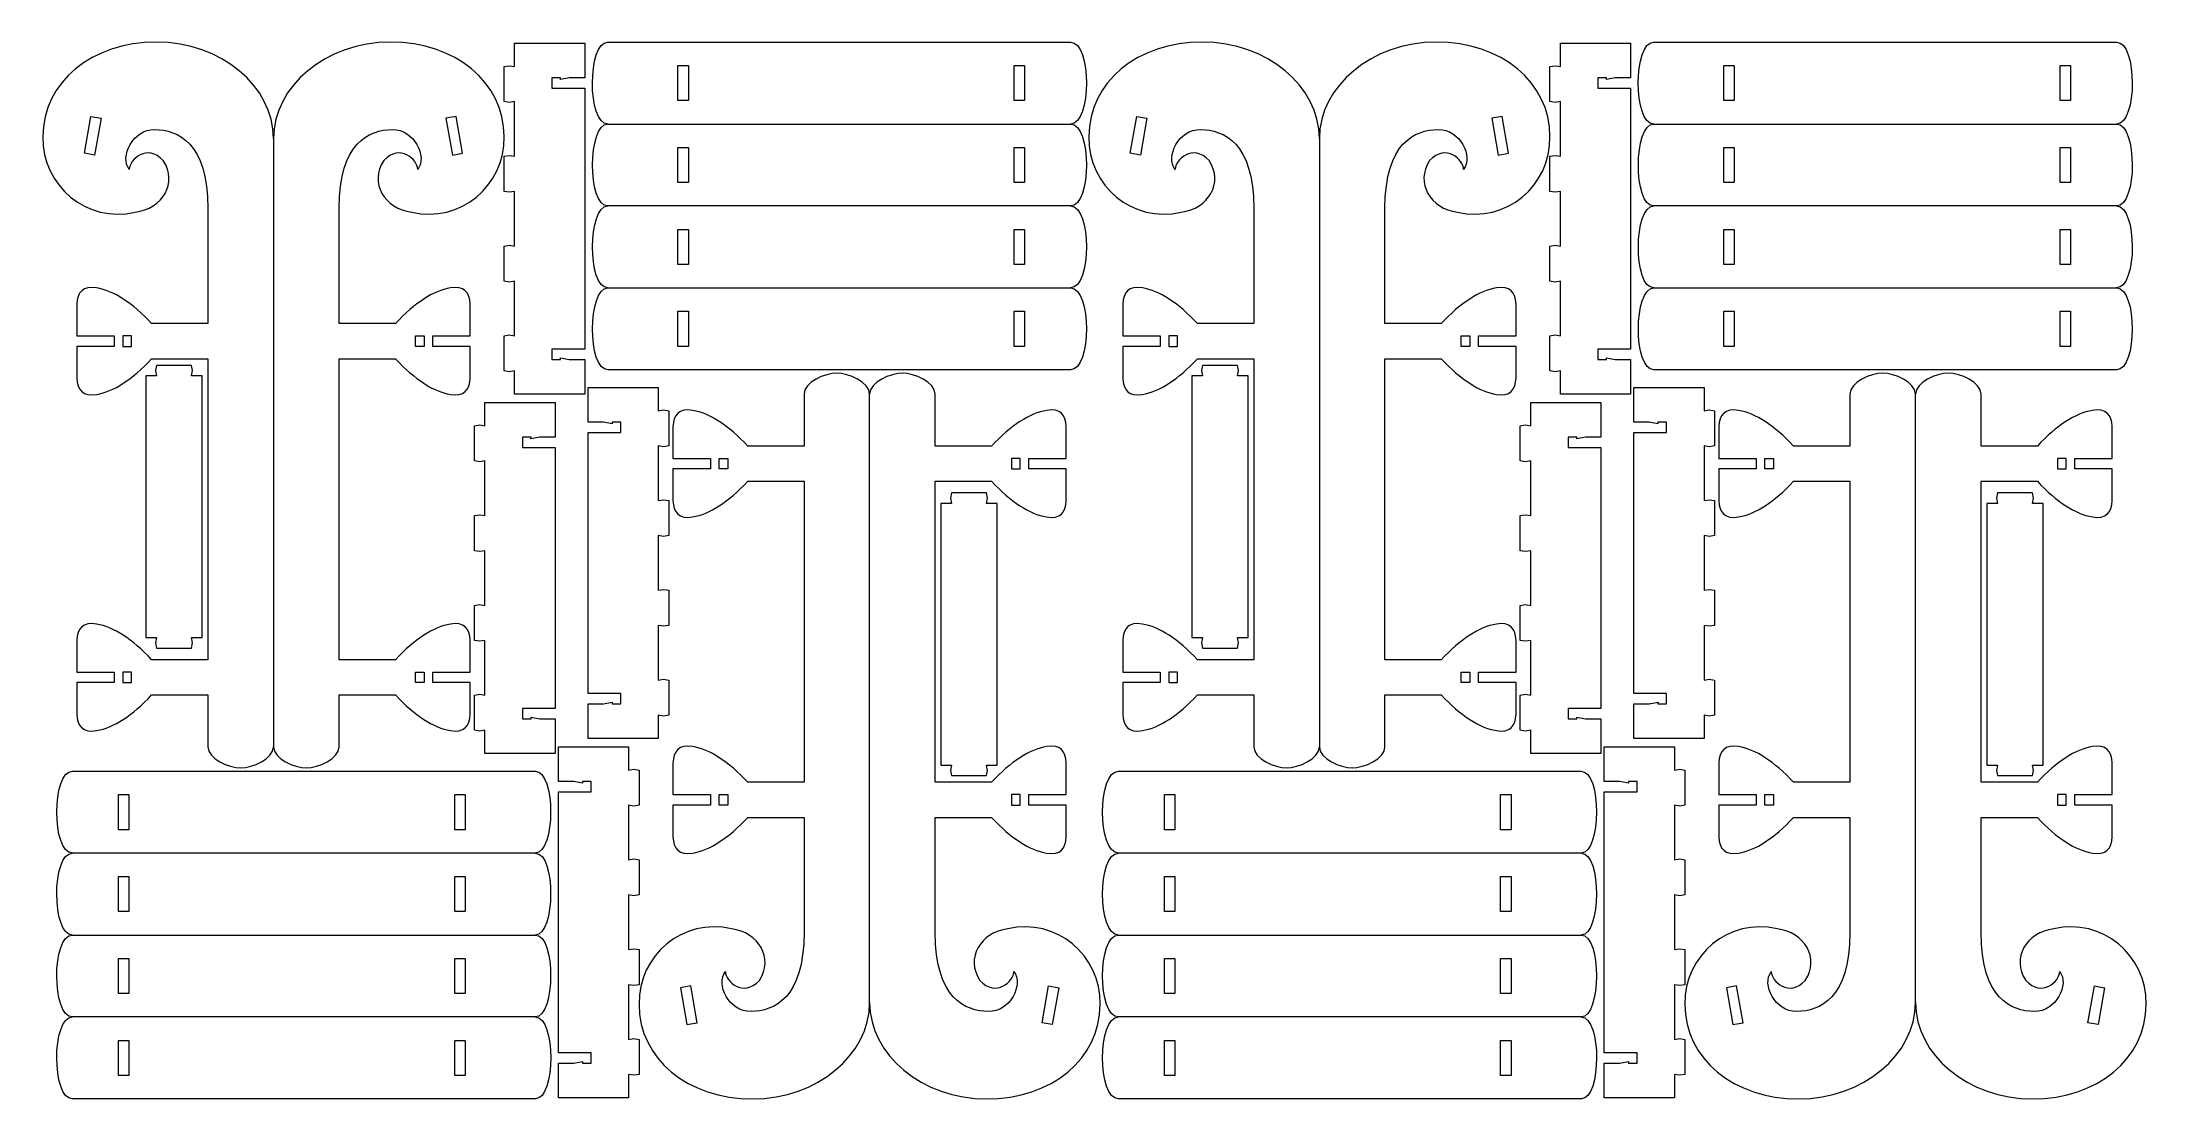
# Model space of a CAD drawing. Header units: centimetres. Extents: x -61 to 61, y -30 to 30.
import ezdxf

# ---------------------------------------------------------------- set-up
doc = ezdxf.new("R2010")
doc.units = ezdxf.units.CM
doc.header["$MEASUREMENT"] = 0
doc.layers.add('layer 1', color=7, linetype='Continuous')
doc.layers.add('layer 2', color=7, linetype='Continuous', plot=False)

msp = doc.modelspace()

# ---------------------------------------------------------------- linework, layer by layer
at = {"layer": 'layer 1', "color": 250, "lineweight": 9}
for points, knots in [([(-47.2529, 24.87456), (-47.2529, 24.87456), (-47.25288, -10.15437), (-47.25288, -10.15437), (-47.25288, -10.15437), (-47.24998, -10.82408), (-46.03245, -11.36727), (-45.36273, -11.36727), (-45.36273, -11.36727), (-44.69301, -11.36727), (-43.47601, -10.82408), (-43.4787, -10.15437), (-43.4787, -10.15437), (-43.4787, -10.15437), (-43.47918, -7.16028), (-43.47918, -7.16028), (-43.47918, -7.16028), (-43.47918, -7.16028), (-40.23955, -7.16028), (-40.23955, -7.16028), (-40.23955, -7.16028), (-39.1152, -8.36118), (-38.05721, -9.04713), (-37.06568, -9.21788), (-37.06568, -9.21788), (-36.2703, -9.35852), (-35.9664, -8.9336), (-35.93223, -8.28773), (-35.93223, -8.28773), (-35.93223, -8.28773), (-35.93223, -6.44933), (-35.93223, -6.44933), (-35.93223, -6.44933), (-35.93223, -6.44933), (-38.08848, -6.44933), (-38.08848, -6.44933), (-38.08848, -6.44933), (-38.08848, -6.44933), (-38.08848, -5.84933), (-38.08848, -5.84933), (-38.08848, -5.84933), (-38.08848, -5.84933), (-35.93223, -5.84933), (-35.93223, -5.84933), (-35.93223, -5.84933), (-35.93223, -5.84933), (-35.93223, -4.01095), (-35.93223, -4.01095), (-35.93223, -4.01095), (-35.9664, -3.36508), (-36.2703, -2.94017), (-37.06568, -3.0808), (-37.06568, -3.0808), (-38.05721, -3.25155), (-39.1152, -3.9375), (-40.23955, -5.1384), (-40.23955, -5.1384), (-40.23955, -5.1384), (-43.47931, -5.1384), (-43.47931, -5.1384), (-43.47931, -5.1384), (-43.47931, -5.1384), (-43.4783, 12.19057), (-43.4783, 12.19057), (-43.4783, 12.19057), (-43.4783, 12.19057), (-40.23955, 12.19057), (-40.23955, 12.19057), (-40.23955, 12.19057), (-39.1152, 10.98967), (-38.05721, 10.30372), (-37.06568, 10.13297), (-37.06568, 10.13297), (-36.2703, 9.99233), (-35.9664, 10.41725), (-35.93223, 11.06312), (-35.93223, 11.06312), (-35.93223, 11.06312), (-35.93223, 12.90152), (-35.93223, 12.90152), (-35.93223, 12.90152), (-35.93223, 12.90152), (-38.08848, 12.90152), (-38.08848, 12.90152), (-38.08848, 12.90152), (-38.08848, 12.90152), (-38.08848, 13.50152), (-38.08848, 13.50152), (-38.08848, 13.50152), (-38.08848, 13.50152), (-35.93223, 13.50152), (-35.93223, 13.50152), (-35.93223, 13.50152), (-35.93223, 13.50152), (-35.93223, 15.3399), (-35.93223, 15.3399), (-35.93223, 15.3399), (-35.9664, 15.98577), (-36.2703, 16.41068), (-37.06568, 16.27005), (-37.06568, 16.27005), (-38.05721, 16.0993), (-39.1152, 15.41335), (-40.23955, 14.21245), (-40.23955, 14.21245), (-40.23955, 14.21245), (-43.47843, 14.21245), (-43.47843, 14.21245), (-43.47843, 14.21245), (-43.47843, 14.21245), (-43.47918, 20.8407), (-43.47918, 20.8407), (-43.47918, 20.8407), (-43.46711, 24.66251), (-41.73848, 25.35723), (-40.4262, 25.39005), (-40.4262, 25.39005), (-39.14498, 25.3988), (-38.38241, 23.81833), (-38.95118, 23.08878), (-38.95118, 23.08878), (-38.95395, 23.6327), (-39.96928, 24.61453), (-40.91101, 23.5922), (-40.91101, 23.5922), (-41.75735, 22.32413), (-40.86621, 20.82641), (-39.29525, 20.62183), (-39.29525, 20.62183), (-36.51246, 19.9763), (-33.93393, 22.13323), (-33.98123, 24.979), (-33.98123, 24.979), (-33.98123, 28.11796), (-36.79353, 30.41666), (-40.51433, 30.41666), (-40.51433, 30.41666), (-44.23515, 30.41666), (-47.25261, 27.87093), (-47.2529, 24.87456), (-47.2529, 24.87456), (-47.25318, 27.87093), (-50.27065, 30.41666), (-53.99146, 30.41666), (-53.99146, 30.41666), (-57.71226, 30.41666), (-60.52456, 28.11796), (-60.52456, 24.979), (-60.52456, 24.979), (-60.57186, 22.13323), (-57.99333, 19.9763), (-55.21055, 20.62183), (-55.21055, 20.62183), (-53.63958, 20.82641), (-52.74845, 22.32413), (-53.59478, 23.5922), (-53.59478, 23.5922), (-54.53651, 24.61453), (-55.55185, 23.6327), (-55.55461, 23.08878), (-55.55461, 23.08878), (-56.12338, 23.81833), (-55.36081, 25.3988), (-54.0796, 25.39005), (-54.0796, 25.39005), (-52.76731, 25.35723), (-51.03868, 24.66251), (-51.02661, 20.8407), (-51.02661, 20.8407), (-51.02661, 20.8407), (-51.02736, 14.21245), (-51.02736, 14.21245), (-51.02736, 14.21245), (-51.02736, 14.21245), (-54.26625, 14.21245), (-54.26625, 14.21245), (-54.26625, 14.21245), (-55.3906, 15.41335), (-56.44858, 16.0993), (-57.44011, 16.27005), (-57.44011, 16.27005), (-58.2355, 16.41068), (-58.5394, 15.98577), (-58.57356, 15.3399), (-58.57356, 15.3399), (-58.57356, 15.3399), (-58.57356, 13.50152), (-58.57356, 13.50152), (-58.57356, 13.50152), (-58.57356, 13.50152), (-56.41731, 13.50152), (-56.41731, 13.50152), (-56.41731, 13.50152), (-56.41731, 13.50152), (-56.41731, 12.90152), (-56.41731, 12.90152), (-56.41731, 12.90152), (-56.41731, 12.90152), (-58.57356, 12.90152), (-58.57356, 12.90152), (-58.57356, 12.90152), (-58.57356, 12.90152), (-58.57356, 11.06312), (-58.57356, 11.06312), (-58.57356, 11.06312), (-58.5394, 10.41725), (-58.2355, 9.99233), (-57.44011, 10.13297), (-57.44011, 10.13297), (-56.44858, 10.30372), (-55.3906, 10.98967), (-54.26625, 12.19057), (-54.26625, 12.19057), (-54.26625, 12.19057), (-51.0275, 12.19057), (-51.0275, 12.19057), (-51.0275, 12.19057), (-51.0275, 12.19057), (-51.02648, -5.1384), (-51.02648, -5.1384), (-51.02648, -5.1384), (-51.02648, -5.1384), (-54.26625, -5.1384), (-54.26625, -5.1384), (-54.26625, -5.1384), (-55.3906, -3.9375), (-56.44858, -3.25155), (-57.44011, -3.0808), (-57.44011, -3.0808), (-58.2355, -2.94017), (-58.5394, -3.36508), (-58.57356, -4.01095), (-58.57356, -4.01095), (-58.57356, -4.01095), (-58.57356, -5.84933), (-58.57356, -5.84933), (-58.57356, -5.84933), (-58.57356, -5.84933), (-56.41731, -5.84933), (-56.41731, -5.84933), (-56.41731, -5.84933), (-56.41731, -5.84933), (-56.41731, -6.44933), (-56.41731, -6.44933), (-56.41731, -6.44933), (-56.41731, -6.44933), (-58.57356, -6.44933), (-58.57356, -6.44933), (-58.57356, -6.44933), (-58.57356, -6.44933), (-58.57356, -8.28773), (-58.57356, -8.28773), (-58.57356, -8.28773), (-58.5394, -8.9336), (-58.2355, -9.35852), (-57.44011, -9.21788), (-57.44011, -9.21788), (-56.44858, -9.04713), (-55.3906, -8.36118), (-54.26625, -7.16028), (-54.26625, -7.16028), (-54.26625, -7.16028), (-51.02661, -7.16028), (-51.02661, -7.16028), (-51.02661, -7.16028), (-51.02661, -7.16028), (-51.0271, -10.15437), (-51.0271, -10.15437), (-51.0271, -10.15437), (-51.02978, -10.82408), (-49.81278, -11.36727), (-49.14306, -11.36727), (-49.14306, -11.36727), (-48.47335, -11.36727), (-47.25581, -10.82408), (-47.25291, -10.15437)], [0, 0, 0, 0, 0.014285714, 0.014285714, 0.014285714, 0.014285714, 0.028571429, 0.028571429, 0.028571429, 0.028571429, 0.042857143, 0.042857143, 0.042857143, 0.042857143, 0.057142857, 0.057142857, 0.057142857, 0.057142857, 0.071428571, 0.071428571, 0.071428571, 0.071428571, 0.085714286, 0.085714286, 0.085714286, 0.085714286, 0.1, 0.1, 0.1, 0.1, 0.114285714, 0.114285714, 0.114285714, 0.114285714, 0.128571429, 0.128571429, 0.128571429, 0.128571429, 0.142857143, 0.142857143, 0.142857143, 0.142857143, 0.157142857, 0.157142857, 0.157142857, 0.157142857, 0.171428571, 0.171428571, 0.171428571, 0.171428571, 0.185714286, 0.185714286, 0.185714286, 0.185714286, 0.2, 0.2, 0.2, 0.2, 0.214285714, 0.214285714, 0.214285714, 0.214285714, 0.228571429, 0.228571429, 0.228571429, 0.228571429, 0.242857143, 0.242857143, 0.242857143, 0.242857143, 0.257142857, 0.257142857, 0.257142857, 0.257142857, 0.271428571, 0.271428571, 0.271428571, 0.271428571, 0.285714286, 0.285714286, 0.285714286, 0.285714286, 0.3, 0.3, 0.3, 0.3, 0.314285714, 0.314285714, 0.314285714, 0.314285714, 0.328571429, 0.328571429, 0.328571429, 0.328571429, 0.342857143, 0.342857143, 0.342857143, 0.342857143, 0.357142857, 0.357142857, 0.357142857, 0.357142857, 0.371428571, 0.371428571, 0.371428571, 0.371428571, 0.385714286, 0.385714286, 0.385714286, 0.385714286, 0.4, 0.4, 0.4, 0.4, 0.414285714, 0.414285714, 0.414285714, 0.414285714, 0.428571429, 0.428571429, 0.428571429, 0.428571429, 0.442857143, 0.442857143, 0.442857143, 0.442857143, 0.457142857, 0.457142857, 0.457142857, 0.457142857, 0.471428571, 0.471428571, 0.471428571, 0.471428571, 0.485714286, 0.485714286, 0.485714286, 0.485714286, 0.5, 0.5, 0.5, 0.5, 0.514285714, 0.514285714, 0.514285714, 0.514285714, 0.528571429, 0.528571429, 0.528571429, 0.528571429, 0.542857143, 0.542857143, 0.542857143, 0.542857143, 0.557142857, 0.557142857, 0.557142857, 0.557142857, 0.571428571, 0.571428571, 0.571428571, 0.571428571, 0.585714286, 0.585714286, 0.585714286, 0.585714286, 0.6, 0.6, 0.6, 0.6, 0.614285714, 0.614285714, 0.614285714, 0.614285714, 0.628571429, 0.628571429, 0.628571429, 0.628571429, 0.642857143, 0.642857143, 0.642857143, 0.642857143, 0.657142857, 0.657142857, 0.657142857, 0.657142857, 0.671428571, 0.671428571, 0.671428571, 0.671428571, 0.685714286, 0.685714286, 0.685714286, 0.685714286, 0.7, 0.7, 0.7, 0.7, 0.714285714, 0.714285714, 0.714285714, 0.714285714, 0.728571429, 0.728571429, 0.728571429, 0.728571429, 0.742857143, 0.742857143, 0.742857143, 0.742857143, 0.757142857, 0.757142857, 0.757142857, 0.757142857, 0.771428571, 0.771428571, 0.771428571, 0.771428571, 0.785714286, 0.785714286, 0.785714286, 0.785714286, 0.8, 0.8, 0.8, 0.8, 0.814285714, 0.814285714, 0.814285714, 0.814285714, 0.828571429, 0.828571429, 0.828571429, 0.828571429, 0.842857143, 0.842857143, 0.842857143, 0.842857143, 0.857142857, 0.857142857, 0.857142857, 0.857142857, 0.871428571, 0.871428571, 0.871428571, 0.871428571, 0.885714286, 0.885714286, 0.885714286, 0.885714286, 0.9, 0.9, 0.9, 0.9, 0.914285714, 0.914285714, 0.914285714, 0.914285714, 0.928571429, 0.928571429, 0.928571429, 0.928571429, 0.942857143, 0.942857143, 0.942857143, 0.942857143, 0.957142857, 0.957142857, 0.957142857, 0.957142857, 0.971428571, 0.971428571, 0.971428571, 0.971428571, 1, 1, 1, 1]), ([(-57.7676, 26.13838), (-57.7676, 26.13838), (-58.13871, 24.01433), (-58.13871, 24.01433), (-58.13871, 24.01433), (-58.13871, 24.01433), (-57.5477, 23.91086), (-57.5477, 23.91086), (-57.5477, 23.91086), (-57.5477, 23.91086), (-57.17658, 26.03495), (-57.17658, 26.03495), (-57.17658, 26.03495), (-57.17658, 26.03495), (-57.7676, 26.13838), (-57.7676, 26.13838)], [0, 0, 0, 0, 0.2, 0.2, 0.2, 0.2, 0.4, 0.4, 0.4, 0.4, 0.6, 0.6, 0.6, 0.6, 1, 1, 1, 1]), ([(-36.7382, 26.13838), (-36.7382, 26.13838), (-36.36708, 24.01433), (-36.36708, 24.01433), (-36.36708, 24.01433), (-36.36708, 24.01433), (-36.9581, 23.91086), (-36.9581, 23.91086), (-36.9581, 23.91086), (-36.9581, 23.91086), (-37.32921, 26.03495), (-37.32921, 26.03495), (-37.32921, 26.03495), (-37.32921, 26.03495), (-36.7382, 26.13838), (-36.7382, 26.13838)], [0, 0, 0, 0, 0.2, 0.2, 0.2, 0.2, 0.4, 0.4, 0.4, 0.4, 0.6, 0.6, 0.6, 0.6, 1, 1, 1, 1]), ([(-55.41733, 13.50152), (-55.41733, 13.50152), (-55.41733, 12.90152), (-55.41733, 12.90152), (-55.41733, 12.90152), (-55.41733, 12.90152), (-55.91733, 12.90152), (-55.91733, 12.90152), (-55.91733, 12.90152), (-55.91733, 12.90152), (-55.91733, 13.50152), (-55.91733, 13.50152), (-55.91733, 13.50152), (-55.91733, 13.50152), (-55.41733, 13.50152), (-55.41733, 13.50152)], [0, 0, 0, 0, 0.2, 0.2, 0.2, 0.2, 0.4, 0.4, 0.4, 0.4, 0.6, 0.6, 0.6, 0.6, 1, 1, 1, 1]), ([(-39.08846, 13.50152), (-39.08846, 13.50152), (-39.08846, 12.90152), (-39.08846, 12.90152), (-39.08846, 12.90152), (-39.08846, 12.90152), (-38.58846, 12.90152), (-38.58846, 12.90152), (-38.58846, 12.90152), (-38.58846, 12.90152), (-38.58846, 13.50152), (-38.58846, 13.50152), (-38.58846, 13.50152), (-38.58846, 13.50152), (-39.08846, 13.50152), (-39.08846, 13.50152)], [0, 0, 0, 0, 0.2, 0.2, 0.2, 0.2, 0.4, 0.4, 0.4, 0.4, 0.6, 0.6, 0.6, 0.6, 1, 1, 1, 1]), ([(-51.35796, -3.86369), (-51.35796, -3.86369), (-51.9644, -3.86369), (-51.9644, -3.86369), (-51.9644, -3.86369), (-51.9644, -3.86369), (-51.9144, -4.16011), (-51.9144, -4.16011), (-51.9144, -4.16011), (-51.9144, -4.16011), (-51.9644, -4.46367), (-51.9644, -4.46367), (-51.9644, -4.46367), (-51.9644, -4.46367), (-53.98588, -4.46367), (-53.98588, -4.46367), (-53.98588, -4.46367), (-53.98588, -4.46367), (-54.03588, -4.1624), (-54.03588, -4.1624), (-54.03588, -4.1624), (-54.03588, -4.1624), (-53.98588, -3.86369), (-53.98588, -3.86369), (-53.98588, -3.86369), (-53.98588, -3.86369), (-54.59233, -3.86369), (-54.59233, -3.86369), (-54.59233, -3.86369), (-54.59233, -3.86369), (-54.59233, 11.20828), (-54.59233, 11.20828), (-54.59233, 11.20828), (-54.59233, 11.20828), (-53.98588, 11.20828), (-53.98588, 11.20828), (-53.98588, 11.20828), (-53.98588, 11.20828), (-54.03588, 11.50477), (-54.03588, 11.50477), (-54.03588, 11.50477), (-54.03588, 11.50477), (-53.98588, 11.80833), (-53.98588, 11.80833), (-53.98588, 11.80833), (-53.98588, 11.80833), (-51.9644, 11.80833), (-51.9644, 11.80833), (-51.9644, 11.80833), (-51.9644, 11.80833), (-51.9144, 11.51164), (-51.9144, 11.51164), (-51.9144, 11.51164), (-51.9144, 11.51164), (-51.9644, 11.20828), (-51.9644, 11.20828), (-51.9644, 11.20828), (-51.9644, 11.20828), (-51.35796, 11.20828), (-51.35796, 11.20828), (-51.35796, 11.20828), (-51.35796, 11.20828), (-51.35796, -3.86369), (-51.35796, -3.86369)], [0, 0, 0, 0, 0.058823529, 0.058823529, 0.058823529, 0.058823529, 0.117647059, 0.117647059, 0.117647059, 0.117647059, 0.176470588, 0.176470588, 0.176470588, 0.176470588, 0.235294118, 0.235294118, 0.235294118, 0.235294118, 0.294117647, 0.294117647, 0.294117647, 0.294117647, 0.352941176, 0.352941176, 0.352941176, 0.352941176, 0.411764706, 0.411764706, 0.411764706, 0.411764706, 0.470588235, 0.470588235, 0.470588235, 0.470588235, 0.529411765, 0.529411765, 0.529411765, 0.529411765, 0.588235294, 0.588235294, 0.588235294, 0.588235294, 0.647058824, 0.647058824, 0.647058824, 0.647058824, 0.705882353, 0.705882353, 0.705882353, 0.705882353, 0.764705882, 0.764705882, 0.764705882, 0.764705882, 0.823529412, 0.823529412, 0.823529412, 0.823529412, 0.882352941, 0.882352941, 0.882352941, 0.882352941, 1, 1, 1, 1]), ([(-55.41731, -5.84933), (-55.41731, -5.84933), (-55.41731, -6.44933), (-55.41731, -6.44933), (-55.41731, -6.44933), (-55.41731, -6.44933), (-55.91731, -6.44933), (-55.91731, -6.44933), (-55.91731, -6.44933), (-55.91731, -6.44933), (-55.91731, -5.84933), (-55.91731, -5.84933), (-55.91731, -5.84933), (-55.91731, -5.84933), (-55.41731, -5.84933), (-55.41731, -5.84933)], [0, 0, 0, 0, 0.2, 0.2, 0.2, 0.2, 0.4, 0.4, 0.4, 0.4, 0.6, 0.6, 0.6, 0.6, 1, 1, 1, 1]), ([(-39.08848, -5.84933), (-39.08848, -5.84933), (-39.08848, -6.44933), (-39.08848, -6.44933), (-39.08848, -6.44933), (-39.08848, -6.44933), (-38.58848, -6.44933), (-38.58848, -6.44933), (-38.58848, -6.44933), (-38.58848, -6.44933), (-38.58848, -5.84933), (-38.58848, -5.84933), (-38.58848, -5.84933), (-38.58848, -5.84933), (-39.08848, -5.84933), (-39.08848, -5.84933)], [0, 0, 0, 0, 0.2, 0.2, 0.2, 0.2, 0.4, 0.4, 0.4, 0.4, 0.6, 0.6, 0.6, 0.6, 1, 1, 1, 1]), ([(-32.19885, -16.26627), (-32.19885, -16.26627), (-58.81721, -16.26627), (-58.81721, -16.26627), (-58.81721, -16.26627), (-60.03071, -16.26627), (-60.03313, -11.54947), (-58.81655, -11.54947), (-58.81655, -11.54947), (-58.81655, -11.54947), (-32.19892, -11.54947), (-32.19892, -11.54947), (-32.19892, -11.54947), (-30.98347, -11.54947), (-31.02753, -16.26627), (-32.18685, -16.26627), (-32.18685, -16.26627), (-30.98347, -16.26627), (-31.02753, -20.98305), (-32.18685, -20.98305), (-32.18685, -20.98305), (-30.98347, -20.98305), (-31.02753, -25.69985), (-32.18685, -25.69985), (-32.18685, -25.69985), (-30.98347, -25.69985), (-31.02753, -30.41665), (-32.17478, -30.41665), (-32.17478, -30.41665), (-32.17478, -30.41665), (-58.81788, -30.41665), (-58.81788, -30.41665), (-58.81788, -30.41665), (-60.03071, -30.41665), (-60.03313, -25.69985), (-58.81721, -25.69985), (-58.81721, -25.69985), (-60.03071, -25.69985), (-60.03313, -20.98305), (-58.81721, -20.98305), (-58.81721, -20.98305), (-60.03071, -20.98305), (-60.03313, -16.26627), (-58.81721, -16.26627)], [0, 0, 0, 0, 0.083333333, 0.083333333, 0.083333333, 0.083333333, 0.166666667, 0.166666667, 0.166666667, 0.166666667, 0.25, 0.25, 0.25, 0.25, 0.333333333, 0.333333333, 0.333333333, 0.333333333, 0.416666667, 0.416666667, 0.416666667, 0.416666667, 0.5, 0.5, 0.5, 0.5, 0.583333333, 0.583333333, 0.583333333, 0.583333333, 0.666666667, 0.666666667, 0.666666667, 0.666666667, 0.75, 0.75, 0.75, 0.75, 0.833333333, 0.833333333, 0.833333333, 0.833333333, 1, 1, 1, 1]), ([(-55.57088, -12.89712), (-55.57088, -12.89712), (-56.17088, -12.89712), (-56.17088, -12.89712), (-56.17088, -12.89712), (-56.17088, -12.89712), (-56.17088, -14.9186), (-56.17088, -14.9186), (-56.17088, -14.9186), (-56.17088, -14.9186), (-55.57088, -14.9186), (-55.57088, -14.9186), (-55.57088, -14.9186), (-55.57088, -14.9186), (-55.57088, -12.89712), (-55.57088, -12.89712)], [0, 0, 0, 0, 0.2, 0.2, 0.2, 0.2, 0.4, 0.4, 0.4, 0.4, 0.6, 0.6, 0.6, 0.6, 1, 1, 1, 1]), ([(-36.82003, -14.9186), (-36.82003, -14.9186), (-36.22003, -14.9186), (-36.22003, -14.9186), (-36.22003, -14.9186), (-36.22003, -14.9186), (-36.22003, -12.89712), (-36.22003, -12.89712), (-36.22003, -12.89712), (-36.22003, -12.89712), (-36.82003, -12.89712), (-36.82003, -12.89712), (-36.82003, -12.89712), (-36.82003, -12.89712), (-36.82003, -14.9186), (-36.82003, -14.9186)], [0, 0, 0, 0, 0.2, 0.2, 0.2, 0.2, 0.4, 0.4, 0.4, 0.4, 0.6, 0.6, 0.6, 0.6, 1, 1, 1, 1]), ([(-55.57088, -17.61392), (-55.57088, -17.61392), (-56.17088, -17.61392), (-56.17088, -17.61392), (-56.17088, -17.61392), (-56.17088, -17.61392), (-56.17088, -19.6354), (-56.17088, -19.6354), (-56.17088, -19.6354), (-56.17088, -19.6354), (-55.57088, -19.6354), (-55.57088, -19.6354), (-55.57088, -19.6354), (-55.57088, -19.6354), (-55.57088, -17.61392), (-55.57088, -17.61392)], [0, 0, 0, 0, 0.2, 0.2, 0.2, 0.2, 0.4, 0.4, 0.4, 0.4, 0.6, 0.6, 0.6, 0.6, 1, 1, 1, 1]), ([(-36.82003, -19.6354), (-36.82003, -19.6354), (-36.22003, -19.6354), (-36.22003, -19.6354), (-36.22003, -19.6354), (-36.22003, -19.6354), (-36.22003, -17.61392), (-36.22003, -17.61392), (-36.22003, -17.61392), (-36.22003, -17.61392), (-36.82003, -17.61392), (-36.82003, -17.61392), (-36.82003, -17.61392), (-36.82003, -17.61392), (-36.82003, -19.6354), (-36.82003, -19.6354)], [0, 0, 0, 0, 0.2, 0.2, 0.2, 0.2, 0.4, 0.4, 0.4, 0.4, 0.6, 0.6, 0.6, 0.6, 1, 1, 1, 1]), ([(-55.57088, -22.33072), (-55.57088, -22.33072), (-56.17088, -22.33072), (-56.17088, -22.33072), (-56.17088, -22.33072), (-56.17088, -22.33072), (-56.17088, -24.3522), (-56.17088, -24.3522), (-56.17088, -24.3522), (-56.17088, -24.3522), (-55.57088, -24.3522), (-55.57088, -24.3522), (-55.57088, -24.3522), (-55.57088, -24.3522), (-55.57088, -22.33072), (-55.57088, -22.33072)], [0, 0, 0, 0, 0.2, 0.2, 0.2, 0.2, 0.4, 0.4, 0.4, 0.4, 0.6, 0.6, 0.6, 0.6, 1, 1, 1, 1]), ([(-36.82003, -24.3522), (-36.82003, -24.3522), (-36.22003, -24.3522), (-36.22003, -24.3522), (-36.22003, -24.3522), (-36.22003, -24.3522), (-36.22003, -22.33072), (-36.22003, -22.33072), (-36.22003, -22.33072), (-36.22003, -22.33072), (-36.82003, -22.33072), (-36.82003, -22.33072), (-36.82003, -22.33072), (-36.82003, -22.33072), (-36.82003, -24.3522), (-36.82003, -24.3522)], [0, 0, 0, 0, 0.2, 0.2, 0.2, 0.2, 0.4, 0.4, 0.4, 0.4, 0.6, 0.6, 0.6, 0.6, 1, 1, 1, 1]), ([(-55.57088, -27.0475), (-55.57088, -27.0475), (-56.17088, -27.0475), (-56.17088, -27.0475), (-56.17088, -27.0475), (-56.17088, -27.0475), (-56.17088, -29.06898), (-56.17088, -29.06898), (-56.17088, -29.06898), (-56.17088, -29.06898), (-55.57088, -29.06898), (-55.57088, -29.06898), (-55.57088, -29.06898), (-55.57088, -29.06898), (-55.57088, -27.0475), (-55.57088, -27.0475)], [0, 0, 0, 0, 0.2, 0.2, 0.2, 0.2, 0.4, 0.4, 0.4, 0.4, 0.6, 0.6, 0.6, 0.6, 1, 1, 1, 1]), ([(-36.82003, -29.06898), (-36.82003, -29.06898), (-36.22003, -29.06898), (-36.22003, -29.06898), (-36.22003, -29.06898), (-36.22003, -29.06898), (-36.22003, -27.0475), (-36.22003, -27.0475), (-36.22003, -27.0475), (-36.22003, -27.0475), (-36.82003, -27.0475), (-36.82003, -27.0475), (-36.82003, -27.0475), (-36.82003, -27.0475), (-36.82003, -29.06898), (-36.82003, -29.06898)], [0, 0, 0, 0, 0.2, 0.2, 0.2, 0.2, 0.4, 0.4, 0.4, 0.4, 0.6, 0.6, 0.6, 0.6, 1, 1, 1, 1])]:
    msp.add_open_spline(points, degree=3, knots=knots, dxfattribs=at)
at = {"layer": 'layer 1', "color": 242, "lineweight": 9}
for points, knots in [([(-29.34129, 10.14166), (-29.34129, 10.14166), (-29.34129, 12.13814), (-29.34129, 12.13814), (-29.34129, 12.13814), (-29.34129, 12.13814), (-30.22818, 12.13814), (-30.22818, 12.13814), (-30.22818, 12.13814), (-30.22818, 12.13814), (-30.7283, 12.23814), (-30.7283, 12.23814), (-30.7283, 12.23814), (-30.7283, 12.23814), (-30.72816, 12.13814), (-30.72816, 12.13814), (-30.72816, 12.13814), (-30.72816, 12.13814), (-31.22814, 12.13814), (-31.22814, 12.13814), (-31.22814, 12.13814), (-31.22814, 12.13814), (-31.22814, 12.73812), (-31.22814, 12.73812), (-31.22814, 12.73812), (-31.22814, 12.73812), (-29.34129, 12.73812), (-29.34129, 12.73812), (-29.34129, 12.73812), (-29.34129, 12.73812), (-29.34129, 27.76003), (-29.34129, 27.76003), (-29.34129, 27.76003), (-29.34129, 27.76003), (-31.22814, 27.76003), (-31.22814, 27.76003), (-31.22814, 27.76003), (-31.22814, 27.76003), (-31.22814, 28.36001), (-31.22814, 28.36001), (-31.22814, 28.36001), (-31.22814, 28.36001), (-30.72816, 28.36001), (-30.72816, 28.36001), (-30.72816, 28.36001), (-30.72816, 28.36001), (-30.73288, 28.26459), (-30.73288, 28.26459), (-30.73288, 28.26459), (-30.73288, 28.26459), (-30.22811, 28.36001), (-30.22811, 28.36001), (-30.22811, 28.36001), (-30.22811, 28.36001), (-29.34129, 28.36001), (-29.34129, 28.36001), (-29.34129, 28.36001), (-29.34129, 28.36001), (-29.34129, 30.35649), (-29.34129, 30.35649), (-29.34129, 30.35649), (-29.34129, 30.35649), (-33.38425, 30.35649), (-33.38425, 30.35649), (-33.38425, 30.35649), (-33.38425, 30.35649), (-33.38425, 29.0089), (-33.38425, 29.0089), (-33.38425, 29.0089), (-33.38425, 29.0089), (-33.68303, 29.0589), (-33.68303, 29.0589), (-33.68303, 29.0589), (-33.68303, 29.0589), (-33.98423, 29.0089), (-33.98423, 29.0089), (-33.98423, 29.0089), (-33.98423, 29.0089), (-33.98423, 26.98742), (-33.98423, 26.98742), (-33.98423, 26.98742), (-33.98423, 26.98742), (-33.68303, 26.93742), (-33.68303, 26.93742), (-33.68303, 26.93742), (-33.68303, 26.93742), (-33.38425, 26.98742), (-33.38425, 26.98742), (-33.38425, 26.98742), (-33.38425, 26.98742), (-33.38425, 23.84287), (-33.38425, 23.84287), (-33.38425, 23.84287), (-33.38425, 23.84287), (-33.68303, 23.89287), (-33.68303, 23.89287), (-33.68303, 23.89287), (-33.68303, 23.89287), (-33.98423, 23.84287), (-33.98423, 23.84287), (-33.98423, 23.84287), (-33.98423, 23.84287), (-33.98423, 21.82139), (-33.98423, 21.82139), (-33.98423, 21.82139), (-33.98423, 21.82139), (-33.68303, 21.77139), (-33.68303, 21.77139), (-33.68303, 21.77139), (-33.68303, 21.77139), (-33.38425, 21.82139), (-33.38425, 21.82139), (-33.38425, 21.82139), (-33.38425, 21.82139), (-33.38425, 18.67683), (-33.38425, 18.67683), (-33.38425, 18.67683), (-33.38425, 18.67683), (-33.68754, 18.72683), (-33.68754, 18.72683), (-33.68754, 18.72683), (-33.68754, 18.72683), (-33.98423, 18.67683), (-33.98423, 18.67683), (-33.98423, 18.67683), (-33.98423, 18.67683), (-33.98423, 16.65535), (-33.98423, 16.65535), (-33.98423, 16.65535), (-33.98423, 16.65535), (-33.68303, 16.60535), (-33.68303, 16.60535), (-33.68303, 16.60535), (-33.68303, 16.60535), (-33.38425, 16.65535), (-33.38425, 16.65535), (-33.38425, 16.65535), (-33.38425, 16.65535), (-33.38425, 13.5108), (-33.38425, 13.5108), (-33.38425, 13.5108), (-33.38425, 13.5108), (-33.68303, 13.5608), (-33.68303, 13.5608), (-33.68303, 13.5608), (-33.68303, 13.5608), (-33.98423, 13.5108), (-33.98423, 13.5108), (-33.98423, 13.5108), (-33.98423, 13.5108), (-33.98423, 11.48932), (-33.98423, 11.48932), (-33.98423, 11.48932), (-33.98423, 11.48932), (-33.68074, 11.43932), (-33.68074, 11.43932), (-33.68074, 11.43932), (-33.68074, 11.43932), (-33.38425, 11.48932), (-33.38425, 11.48932), (-33.38425, 11.48932), (-33.38425, 11.48932), (-33.38425, 10.14166), (-33.38425, 10.14166), (-33.38425, 10.14166), (-33.38425, 10.14166), (-29.34129, 10.14166), (-29.34129, 10.14166)], [0, 0, 0, 0, 0.023255814, 0.023255814, 0.023255814, 0.023255814, 0.046511628, 0.046511628, 0.046511628, 0.046511628, 0.069767442, 0.069767442, 0.069767442, 0.069767442, 0.093023256, 0.093023256, 0.093023256, 0.093023256, 0.11627907, 0.11627907, 0.11627907, 0.11627907, 0.139534884, 0.139534884, 0.139534884, 0.139534884, 0.162790698, 0.162790698, 0.162790698, 0.162790698, 0.186046512, 0.186046512, 0.186046512, 0.186046512, 0.209302326, 0.209302326, 0.209302326, 0.209302326, 0.23255814, 0.23255814, 0.23255814, 0.23255814, 0.255813953, 0.255813953, 0.255813953, 0.255813953, 0.279069767, 0.279069767, 0.279069767, 0.279069767, 0.302325581, 0.302325581, 0.302325581, 0.302325581, 0.325581395, 0.325581395, 0.325581395, 0.325581395, 0.348837209, 0.348837209, 0.348837209, 0.348837209, 0.372093023, 0.372093023, 0.372093023, 0.372093023, 0.395348837, 0.395348837, 0.395348837, 0.395348837, 0.418604651, 0.418604651, 0.418604651, 0.418604651, 0.441860465, 0.441860465, 0.441860465, 0.441860465, 0.465116279, 0.465116279, 0.465116279, 0.465116279, 0.488372093, 0.488372093, 0.488372093, 0.488372093, 0.511627907, 0.511627907, 0.511627907, 0.511627907, 0.534883721, 0.534883721, 0.534883721, 0.534883721, 0.558139535, 0.558139535, 0.558139535, 0.558139535, 0.581395349, 0.581395349, 0.581395349, 0.581395349, 0.604651163, 0.604651163, 0.604651163, 0.604651163, 0.627906977, 0.627906977, 0.627906977, 0.627906977, 0.651162791, 0.651162791, 0.651162791, 0.651162791, 0.674418605, 0.674418605, 0.674418605, 0.674418605, 0.697674419, 0.697674419, 0.697674419, 0.697674419, 0.720930233, 0.720930233, 0.720930233, 0.720930233, 0.744186047, 0.744186047, 0.744186047, 0.744186047, 0.76744186, 0.76744186, 0.76744186, 0.76744186, 0.790697674, 0.790697674, 0.790697674, 0.790697674, 0.813953488, 0.813953488, 0.813953488, 0.813953488, 0.837209302, 0.837209302, 0.837209302, 0.837209302, 0.860465116, 0.860465116, 0.860465116, 0.860465116, 0.88372093, 0.88372093, 0.88372093, 0.88372093, 0.906976744, 0.906976744, 0.906976744, 0.906976744, 0.930232558, 0.930232558, 0.930232558, 0.930232558, 0.953488372, 0.953488372, 0.953488372, 0.953488372, 1, 1, 1, 1]), ([(-27.99697, 16.26628), (-27.99697, 16.26628), (-1.3786, 16.26628), (-1.3786, 16.26628), (-1.3786, 16.26628), (-0.1651, 16.26628), (-0.16268, 11.54948), (-1.37927, 11.54948), (-1.37927, 11.54948), (-1.37927, 11.54948), (-27.9969, 11.54948), (-27.9969, 11.54948), (-27.9969, 11.54948), (-29.21235, 11.54948), (-29.16828, 16.26628), (-28.00897, 16.26628), (-28.00897, 16.26628), (-29.21235, 16.26628), (-29.16828, 20.98307), (-28.00897, 20.98307), (-28.00897, 20.98307), (-29.21235, 20.98307), (-29.16828, 25.69987), (-28.00897, 25.69987), (-28.00897, 25.69987), (-29.21235, 25.69987), (-29.16828, 30.41667), (-28.02103, 30.41667), (-28.02103, 30.41667), (-28.02103, 30.41667), (-1.37793, 30.41667), (-1.37793, 30.41667), (-1.37793, 30.41667), (-0.1651, 30.41667), (-0.16268, 25.69987), (-1.3786, 25.69987), (-1.3786, 25.69987), (-0.1651, 25.69987), (-0.16268, 20.98307), (-1.3786, 20.98307), (-1.3786, 20.98307), (-0.1651, 20.98307), (-0.16268, 16.26628), (-1.3786, 16.26628)], [0, 0, 0, 0, 0.083333333, 0.083333333, 0.083333333, 0.083333333, 0.166666667, 0.166666667, 0.166666667, 0.166666667, 0.25, 0.25, 0.25, 0.25, 0.333333333, 0.333333333, 0.333333333, 0.333333333, 0.416666667, 0.416666667, 0.416666667, 0.416666667, 0.5, 0.5, 0.5, 0.5, 0.583333333, 0.583333333, 0.583333333, 0.583333333, 0.666666667, 0.666666667, 0.666666667, 0.666666667, 0.75, 0.75, 0.75, 0.75, 0.833333333, 0.833333333, 0.833333333, 0.833333333, 1, 1, 1, 1]), ([(-23.37578, 29.069), (-23.37578, 29.069), (-23.97578, 29.069), (-23.97578, 29.069), (-23.97578, 29.069), (-23.97578, 29.069), (-23.97578, 27.04752), (-23.97578, 27.04752), (-23.97578, 27.04752), (-23.97578, 27.04752), (-23.37578, 27.04752), (-23.37578, 27.04752), (-23.37578, 27.04752), (-23.37578, 27.04752), (-23.37578, 29.069), (-23.37578, 29.069)], [0, 0, 0, 0, 0.2, 0.2, 0.2, 0.2, 0.4, 0.4, 0.4, 0.4, 0.6, 0.6, 0.6, 0.6, 1, 1, 1, 1]), ([(-4.62493, 27.04752), (-4.62493, 27.04752), (-4.02493, 27.04752), (-4.02493, 27.04752), (-4.02493, 27.04752), (-4.02493, 27.04752), (-4.02493, 29.069), (-4.02493, 29.069), (-4.02493, 29.069), (-4.02493, 29.069), (-4.62493, 29.069), (-4.62493, 29.069), (-4.62493, 29.069), (-4.62493, 29.069), (-4.62493, 27.04752), (-4.62493, 27.04752)], [0, 0, 0, 0, 0.2, 0.2, 0.2, 0.2, 0.4, 0.4, 0.4, 0.4, 0.6, 0.6, 0.6, 0.6, 1, 1, 1, 1]), ([(-23.37578, 24.35222), (-23.37578, 24.35222), (-23.97578, 24.35222), (-23.97578, 24.35222), (-23.97578, 24.35222), (-23.97578, 24.35222), (-23.97578, 22.33073), (-23.97578, 22.33073), (-23.97578, 22.33073), (-23.97578, 22.33073), (-23.37578, 22.33073), (-23.37578, 22.33073), (-23.37578, 22.33073), (-23.37578, 22.33073), (-23.37578, 24.35222), (-23.37578, 24.35222)], [0, 0, 0, 0, 0.2, 0.2, 0.2, 0.2, 0.4, 0.4, 0.4, 0.4, 0.6, 0.6, 0.6, 0.6, 1, 1, 1, 1]), ([(-4.62493, 22.33073), (-4.62493, 22.33073), (-4.02493, 22.33073), (-4.02493, 22.33073), (-4.02493, 22.33073), (-4.02493, 22.33073), (-4.02493, 24.35222), (-4.02493, 24.35222), (-4.02493, 24.35222), (-4.02493, 24.35222), (-4.62493, 24.35222), (-4.62493, 24.35222), (-4.62493, 24.35222), (-4.62493, 24.35222), (-4.62493, 22.33073), (-4.62493, 22.33073)], [0, 0, 0, 0, 0.2, 0.2, 0.2, 0.2, 0.4, 0.4, 0.4, 0.4, 0.6, 0.6, 0.6, 0.6, 1, 1, 1, 1]), ([(-23.37578, 19.63542), (-23.37578, 19.63542), (-23.97578, 19.63542), (-23.97578, 19.63542), (-23.97578, 19.63542), (-23.97578, 19.63542), (-23.97578, 17.61393), (-23.97578, 17.61393), (-23.97578, 17.61393), (-23.97578, 17.61393), (-23.37578, 17.61393), (-23.37578, 17.61393), (-23.37578, 17.61393), (-23.37578, 17.61393), (-23.37578, 19.63542), (-23.37578, 19.63542)], [0, 0, 0, 0, 0.2, 0.2, 0.2, 0.2, 0.4, 0.4, 0.4, 0.4, 0.6, 0.6, 0.6, 0.6, 1, 1, 1, 1]), ([(-4.62493, 17.61393), (-4.62493, 17.61393), (-4.02493, 17.61393), (-4.02493, 17.61393), (-4.02493, 17.61393), (-4.02493, 17.61393), (-4.02493, 19.63542), (-4.02493, 19.63542), (-4.02493, 19.63542), (-4.02493, 19.63542), (-4.62493, 19.63542), (-4.62493, 19.63542), (-4.62493, 19.63542), (-4.62493, 19.63542), (-4.62493, 17.61393), (-4.62493, 17.61393)], [0, 0, 0, 0, 0.2, 0.2, 0.2, 0.2, 0.4, 0.4, 0.4, 0.4, 0.6, 0.6, 0.6, 0.6, 1, 1, 1, 1]), ([(-23.37578, 14.91862), (-23.37578, 14.91862), (-23.97578, 14.91862), (-23.97578, 14.91862), (-23.97578, 14.91862), (-23.97578, 14.91862), (-23.97578, 12.89713), (-23.97578, 12.89713), (-23.97578, 12.89713), (-23.97578, 12.89713), (-23.37578, 12.89713), (-23.37578, 12.89713), (-23.37578, 12.89713), (-23.37578, 12.89713), (-23.37578, 14.91862), (-23.37578, 14.91862)], [0, 0, 0, 0, 0.2, 0.2, 0.2, 0.2, 0.4, 0.4, 0.4, 0.4, 0.6, 0.6, 0.6, 0.6, 1, 1, 1, 1]), ([(-4.62493, 12.89713), (-4.62493, 12.89713), (-4.02493, 12.89713), (-4.02493, 12.89713), (-4.02493, 12.89713), (-4.02493, 12.89713), (-4.02493, 14.91862), (-4.02493, 14.91862), (-4.02493, 14.91862), (-4.02493, 14.91862), (-4.62493, 14.91862), (-4.62493, 14.91862), (-4.62493, 14.91862), (-4.62493, 14.91862), (-4.62493, 12.89713), (-4.62493, 12.89713)], [0, 0, 0, 0, 0.2, 0.2, 0.2, 0.2, 0.4, 0.4, 0.4, 0.4, 0.6, 0.6, 0.6, 0.6, 1, 1, 1, 1]), ([(-12.94292, -24.87455), (-12.94292, -24.87455), (-12.94293, 10.15438), (-12.94293, 10.15438), (-12.94293, 10.15438), (-12.94583, 10.8241), (-14.16337, 11.36728), (-14.83308, 11.36728), (-14.83308, 11.36728), (-15.5028, 11.36728), (-16.7198, 10.8241), (-16.71712, 10.15438), (-16.71712, 10.15438), (-16.71712, 10.15438), (-16.71663, 7.1603), (-16.71663, 7.1603), (-16.71663, 7.1603), (-16.71663, 7.1603), (-19.95627, 7.1603), (-19.95627, 7.1603), (-19.95627, 7.1603), (-21.08062, 8.3612), (-22.1386, 9.04715), (-23.13013, 9.2179), (-23.13013, 9.2179), (-23.92552, 9.35853), (-24.22942, 8.93362), (-24.26358, 8.28775), (-24.26358, 8.28775), (-24.26358, 8.28775), (-24.26358, 6.44935), (-24.26358, 6.44935), (-24.26358, 6.44935), (-24.26358, 6.44935), (-22.10733, 6.44935), (-22.10733, 6.44935), (-22.10733, 6.44935), (-22.10733, 6.44935), (-22.10733, 5.84935), (-22.10733, 5.84935), (-22.10733, 5.84935), (-22.10733, 5.84935), (-24.26358, 5.84935), (-24.26358, 5.84935), (-24.26358, 5.84935), (-24.26358, 5.84935), (-24.26358, 4.01097), (-24.26358, 4.01097), (-24.26358, 4.01097), (-24.22942, 3.3651), (-23.92552, 2.94018), (-23.13013, 3.08082), (-23.13013, 3.08082), (-22.1386, 3.25157), (-21.08062, 3.93752), (-19.95627, 5.13842), (-19.95627, 5.13842), (-19.95627, 5.13842), (-16.7165, 5.13842), (-16.7165, 5.13842), (-16.7165, 5.13842), (-16.7165, 5.13842), (-16.71752, -12.19055), (-16.71752, -12.19055), (-16.71752, -12.19055), (-16.71752, -12.19055), (-19.95627, -12.19055), (-19.95627, -12.19055), (-19.95627, -12.19055), (-21.08062, -10.98965), (-22.1386, -10.3037), (-23.13013, -10.13295), (-23.13013, -10.13295), (-23.92552, -9.99232), (-24.22942, -10.41723), (-24.26358, -11.0631), (-24.26358, -11.0631), (-24.26358, -11.0631), (-24.26358, -12.9015), (-24.26358, -12.9015), (-24.26358, -12.9015), (-24.26358, -12.9015), (-22.10733, -12.9015), (-22.10733, -12.9015), (-22.10733, -12.9015), (-22.10733, -12.9015), (-22.10733, -13.5015), (-22.10733, -13.5015), (-22.10733, -13.5015), (-22.10733, -13.5015), (-24.26358, -13.5015), (-24.26358, -13.5015), (-24.26358, -13.5015), (-24.26358, -13.5015), (-24.26358, -15.33988), (-24.26358, -15.33988), (-24.26358, -15.33988), (-24.22942, -15.98575), (-23.92552, -16.41067), (-23.13013, -16.27003), (-23.13013, -16.27003), (-22.1386, -16.09928), (-21.08062, -15.41333), (-19.95627, -14.21243), (-19.95627, -14.21243), (-19.95627, -14.21243), (-16.71738, -14.21243), (-16.71738, -14.21243), (-16.71738, -14.21243), (-16.71738, -14.21243), (-16.71663, -20.84068), (-16.71663, -20.84068), (-16.71663, -20.84068), (-16.7287, -24.6625), (-18.45733, -25.35721), (-19.76962, -25.39003), (-19.76962, -25.39003), (-21.05083, -25.39878), (-21.8134, -23.81831), (-21.24463, -23.08876), (-21.24463, -23.08876), (-21.24187, -23.63268), (-20.22653, -24.61451), (-19.2848, -23.59218), (-19.2848, -23.59218), (-18.43847, -22.32411), (-19.3296, -20.8264), (-20.90057, -20.62181), (-20.90057, -20.62181), (-23.68335, -19.97628), (-26.26188, -22.13321), (-26.21458, -24.97898), (-26.21458, -24.97898), (-26.21458, -28.11795), (-23.40228, -30.41665), (-19.68148, -30.41665), (-19.68148, -30.41665), (-15.96067, -30.41665), (-12.9432, -27.87091), (-12.94292, -24.87455), (-12.94292, -24.87455), (-12.94263, -27.87091), (-9.92517, -30.41665), (-6.20435, -30.41665), (-6.20435, -30.41665), (-2.48355, -30.41665), (0.32875, -28.11795), (0.32875, -24.97898), (0.32875, -24.97898), (0.37605, -22.13321), (-2.20248, -19.97628), (-4.98527, -20.62181), (-4.98527, -20.62181), (-6.55623, -20.8264), (-7.44737, -22.32411), (-6.60103, -23.59218), (-6.60103, -23.59218), (-5.6593, -24.61451), (-4.64397, -23.63268), (-4.6412, -23.08876), (-4.6412, -23.08876), (-4.07243, -23.81831), (-4.835, -25.39878), (-6.11622, -25.39003), (-6.11622, -25.39003), (-7.4285, -25.35721), (-9.15713, -24.6625), (-9.1692, -20.84068), (-9.1692, -20.84068), (-9.1692, -20.84068), (-9.16845, -14.21243), (-9.16845, -14.21243), (-9.16845, -14.21243), (-9.16845, -14.21243), (-5.92957, -14.21243), (-5.92957, -14.21243), (-5.92957, -14.21243), (-4.80522, -15.41333), (-3.74723, -16.09928), (-2.7557, -16.27003), (-2.7557, -16.27003), (-1.96032, -16.41067), (-1.65642, -15.98575), (-1.62225, -15.33988), (-1.62225, -15.33988), (-1.62225, -15.33988), (-1.62225, -13.5015), (-1.62225, -13.5015), (-1.62225, -13.5015), (-1.62225, -13.5015), (-3.7785, -13.5015), (-3.7785, -13.5015), (-3.7785, -13.5015), (-3.7785, -13.5015), (-3.7785, -12.9015), (-3.7785, -12.9015), (-3.7785, -12.9015), (-3.7785, -12.9015), (-1.62225, -12.9015), (-1.62225, -12.9015), (-1.62225, -12.9015), (-1.62225, -12.9015), (-1.62225, -11.0631), (-1.62225, -11.0631), (-1.62225, -11.0631), (-1.65642, -10.41723), (-1.96032, -9.99232), (-2.7557, -10.13295), (-2.7557, -10.13295), (-3.74723, -10.3037), (-4.80522, -10.98965), (-5.92957, -12.19055), (-5.92957, -12.19055), (-5.92957, -12.19055), (-9.16832, -12.19055), (-9.16832, -12.19055), (-9.16832, -12.19055), (-9.16832, -12.19055), (-9.16933, 5.13842), (-9.16933, 5.13842), (-9.16933, 5.13842), (-9.16933, 5.13842), (-5.92957, 5.13842), (-5.92957, 5.13842), (-5.92957, 5.13842), (-4.80522, 3.93752), (-3.74723, 3.25157), (-2.7557, 3.08082), (-2.7557, 3.08082), (-1.96032, 2.94018), (-1.65642, 3.3651), (-1.62225, 4.01097), (-1.62225, 4.01097), (-1.62225, 4.01097), (-1.62225, 5.84935), (-1.62225, 5.84935), (-1.62225, 5.84935), (-1.62225, 5.84935), (-3.7785, 5.84935), (-3.7785, 5.84935), (-3.7785, 5.84935), (-3.7785, 5.84935), (-3.7785, 6.44935), (-3.7785, 6.44935), (-3.7785, 6.44935), (-3.7785, 6.44935), (-1.62225, 6.44935), (-1.62225, 6.44935), (-1.62225, 6.44935), (-1.62225, 6.44935), (-1.62225, 8.28775), (-1.62225, 8.28775), (-1.62225, 8.28775), (-1.65642, 8.93362), (-1.96032, 9.35853), (-2.7557, 9.2179), (-2.7557, 9.2179), (-3.74723, 9.04715), (-4.80522, 8.3612), (-5.92957, 7.1603), (-5.92957, 7.1603), (-5.92957, 7.1603), (-9.1692, 7.1603), (-9.1692, 7.1603), (-9.1692, 7.1603), (-9.1692, 7.1603), (-9.16872, 10.15438), (-9.16872, 10.15438), (-9.16872, 10.15438), (-9.16603, 10.8241), (-10.38303, 11.36728), (-11.05275, 11.36728), (-11.05275, 11.36728), (-11.72247, 11.36728), (-12.94, 10.8241), (-12.9429, 10.15438)], [0, 0, 0, 0, 0.014285714, 0.014285714, 0.014285714, 0.014285714, 0.028571429, 0.028571429, 0.028571429, 0.028571429, 0.042857143, 0.042857143, 0.042857143, 0.042857143, 0.057142857, 0.057142857, 0.057142857, 0.057142857, 0.071428571, 0.071428571, 0.071428571, 0.071428571, 0.085714286, 0.085714286, 0.085714286, 0.085714286, 0.1, 0.1, 0.1, 0.1, 0.114285714, 0.114285714, 0.114285714, 0.114285714, 0.128571429, 0.128571429, 0.128571429, 0.128571429, 0.142857143, 0.142857143, 0.142857143, 0.142857143, 0.157142857, 0.157142857, 0.157142857, 0.157142857, 0.171428571, 0.171428571, 0.171428571, 0.171428571, 0.185714286, 0.185714286, 0.185714286, 0.185714286, 0.2, 0.2, 0.2, 0.2, 0.214285714, 0.214285714, 0.214285714, 0.214285714, 0.228571429, 0.228571429, 0.228571429, 0.228571429, 0.242857143, 0.242857143, 0.242857143, 0.242857143, 0.257142857, 0.257142857, 0.257142857, 0.257142857, 0.271428571, 0.271428571, 0.271428571, 0.271428571, 0.285714286, 0.285714286, 0.285714286, 0.285714286, 0.3, 0.3, 0.3, 0.3, 0.314285714, 0.314285714, 0.314285714, 0.314285714, 0.328571429, 0.328571429, 0.328571429, 0.328571429, 0.342857143, 0.342857143, 0.342857143, 0.342857143, 0.357142857, 0.357142857, 0.357142857, 0.357142857, 0.371428571, 0.371428571, 0.371428571, 0.371428571, 0.385714286, 0.385714286, 0.385714286, 0.385714286, 0.4, 0.4, 0.4, 0.4, 0.414285714, 0.414285714, 0.414285714, 0.414285714, 0.428571429, 0.428571429, 0.428571429, 0.428571429, 0.442857143, 0.442857143, 0.442857143, 0.442857143, 0.457142857, 0.457142857, 0.457142857, 0.457142857, 0.471428571, 0.471428571, 0.471428571, 0.471428571, 0.485714286, 0.485714286, 0.485714286, 0.485714286, 0.5, 0.5, 0.5, 0.5, 0.514285714, 0.514285714, 0.514285714, 0.514285714, 0.528571429, 0.528571429, 0.528571429, 0.528571429, 0.542857143, 0.542857143, 0.542857143, 0.542857143, 0.557142857, 0.557142857, 0.557142857, 0.557142857, 0.571428571, 0.571428571, 0.571428571, 0.571428571, 0.585714286, 0.585714286, 0.585714286, 0.585714286, 0.6, 0.6, 0.6, 0.6, 0.614285714, 0.614285714, 0.614285714, 0.614285714, 0.628571429, 0.628571429, 0.628571429, 0.628571429, 0.642857143, 0.642857143, 0.642857143, 0.642857143, 0.657142857, 0.657142857, 0.657142857, 0.657142857, 0.671428571, 0.671428571, 0.671428571, 0.671428571, 0.685714286, 0.685714286, 0.685714286, 0.685714286, 0.7, 0.7, 0.7, 0.7, 0.714285714, 0.714285714, 0.714285714, 0.714285714, 0.728571429, 0.728571429, 0.728571429, 0.728571429, 0.742857143, 0.742857143, 0.742857143, 0.742857143, 0.757142857, 0.757142857, 0.757142857, 0.757142857, 0.771428571, 0.771428571, 0.771428571, 0.771428571, 0.785714286, 0.785714286, 0.785714286, 0.785714286, 0.8, 0.8, 0.8, 0.8, 0.814285714, 0.814285714, 0.814285714, 0.814285714, 0.828571429, 0.828571429, 0.828571429, 0.828571429, 0.842857143, 0.842857143, 0.842857143, 0.842857143, 0.857142857, 0.857142857, 0.857142857, 0.857142857, 0.871428571, 0.871428571, 0.871428571, 0.871428571, 0.885714286, 0.885714286, 0.885714286, 0.885714286, 0.9, 0.9, 0.9, 0.9, 0.914285714, 0.914285714, 0.914285714, 0.914285714, 0.928571429, 0.928571429, 0.928571429, 0.928571429, 0.942857143, 0.942857143, 0.942857143, 0.942857143, 0.957142857, 0.957142857, 0.957142857, 0.957142857, 0.971428571, 0.971428571, 0.971428571, 0.971428571, 1, 1, 1, 1]), ([(-29.15146, 10.54034), (-29.15146, 10.54034), (-29.15146, 8.54385), (-29.15146, 8.54385), (-29.15146, 8.54385), (-29.15146, 8.54385), (-28.26457, 8.54385), (-28.26457, 8.54385), (-28.26457, 8.54385), (-28.26457, 8.54385), (-27.76445, 8.44386), (-27.76445, 8.44386), (-27.76445, 8.44386), (-27.76445, 8.44386), (-27.76459, 8.54385), (-27.76459, 8.54385), (-27.76459, 8.54385), (-27.76459, 8.54385), (-27.26461, 8.54385), (-27.26461, 8.54385), (-27.26461, 8.54385), (-27.26461, 8.54385), (-27.26461, 7.94388), (-27.26461, 7.94388), (-27.26461, 7.94388), (-27.26461, 7.94388), (-29.15146, 7.94388), (-29.15146, 7.94388), (-29.15146, 7.94388), (-29.15146, 7.94388), (-29.15146, -7.07803), (-29.15146, -7.07803), (-29.15146, -7.07803), (-29.15146, -7.07803), (-27.26461, -7.07803), (-27.26461, -7.07803), (-27.26461, -7.07803), (-27.26461, -7.07803), (-27.26461, -7.67801), (-27.26461, -7.67801), (-27.26461, -7.67801), (-27.26461, -7.67801), (-27.76459, -7.67801), (-27.76459, -7.67801), (-27.76459, -7.67801), (-27.76459, -7.67801), (-27.75987, -7.58259), (-27.75987, -7.58259), (-27.75987, -7.58259), (-27.75987, -7.58259), (-28.26463, -7.67801), (-28.26463, -7.67801), (-28.26463, -7.67801), (-28.26463, -7.67801), (-29.15146, -7.67801), (-29.15146, -7.67801), (-29.15146, -7.67801), (-29.15146, -7.67801), (-29.15146, -9.67449), (-29.15146, -9.67449), (-29.15146, -9.67449), (-29.15146, -9.67449), (-25.10849, -9.67449), (-25.10849, -9.67449), (-25.10849, -9.67449), (-25.10849, -9.67449), (-25.10849, -8.3269), (-25.10849, -8.3269), (-25.10849, -8.3269), (-25.10849, -8.3269), (-24.80972, -8.3769), (-24.80972, -8.3769), (-24.80972, -8.3769), (-24.80972, -8.3769), (-24.50852, -8.3269), (-24.50852, -8.3269), (-24.50852, -8.3269), (-24.50852, -8.3269), (-24.50852, -6.30542), (-24.50852, -6.30542), (-24.50852, -6.30542), (-24.50852, -6.30542), (-24.80972, -6.25542), (-24.80972, -6.25542), (-24.80972, -6.25542), (-24.80972, -6.25542), (-25.10849, -6.30542), (-25.10849, -6.30542), (-25.10849, -6.30542), (-25.10849, -6.30542), (-25.10849, -3.16087), (-25.10849, -3.16087), (-25.10849, -3.16087), (-25.10849, -3.16087), (-24.80972, -3.21087), (-24.80972, -3.21087), (-24.80972, -3.21087), (-24.80972, -3.21087), (-24.50852, -3.16087), (-24.50852, -3.16087), (-24.50852, -3.16087), (-24.50852, -3.16087), (-24.50852, -1.13939), (-24.50852, -1.13939), (-24.50852, -1.13939), (-24.50852, -1.13939), (-24.80972, -1.08939), (-24.80972, -1.08939), (-24.80972, -1.08939), (-24.80972, -1.08939), (-25.10849, -1.13939), (-25.10849, -1.13939), (-25.10849, -1.13939), (-25.10849, -1.13939), (-25.10849, 2.00517), (-25.10849, 2.00517), (-25.10849, 2.00517), (-25.10849, 2.00517), (-24.8052, 1.95517), (-24.8052, 1.95517), (-24.8052, 1.95517), (-24.8052, 1.95517), (-24.50852, 2.00517), (-24.50852, 2.00517), (-24.50852, 2.00517), (-24.50852, 2.00517), (-24.50852, 4.02665), (-24.50852, 4.02665), (-24.50852, 4.02665), (-24.50852, 4.02665), (-24.80972, 4.07665), (-24.80972, 4.07665), (-24.80972, 4.07665), (-24.80972, 4.07665), (-25.10849, 4.02665), (-25.10849, 4.02665), (-25.10849, 4.02665), (-25.10849, 4.02665), (-25.10849, 7.1712), (-25.10849, 7.1712), (-25.10849, 7.1712), (-25.10849, 7.1712), (-24.80972, 7.1212), (-24.80972, 7.1212), (-24.80972, 7.1212), (-24.80972, 7.1212), (-24.50852, 7.1712), (-24.50852, 7.1712), (-24.50852, 7.1712), (-24.50852, 7.1712), (-24.50852, 9.19268), (-24.50852, 9.19268), (-24.50852, 9.19268), (-24.50852, 9.19268), (-24.81201, 9.24268), (-24.81201, 9.24268), (-24.81201, 9.24268), (-24.81201, 9.24268), (-25.10849, 9.19268), (-25.10849, 9.19268), (-25.10849, 9.19268), (-25.10849, 9.19268), (-25.10849, 10.54034), (-25.10849, 10.54034), (-25.10849, 10.54034), (-25.10849, 10.54034), (-29.15146, 10.54034), (-29.15146, 10.54034)], [0, 0, 0, 0, 0.023255814, 0.023255814, 0.023255814, 0.023255814, 0.046511628, 0.046511628, 0.046511628, 0.046511628, 0.069767442, 0.069767442, 0.069767442, 0.069767442, 0.093023256, 0.093023256, 0.093023256, 0.093023256, 0.11627907, 0.11627907, 0.11627907, 0.11627907, 0.139534884, 0.139534884, 0.139534884, 0.139534884, 0.162790698, 0.162790698, 0.162790698, 0.162790698, 0.186046512, 0.186046512, 0.186046512, 0.186046512, 0.209302326, 0.209302326, 0.209302326, 0.209302326, 0.23255814, 0.23255814, 0.23255814, 0.23255814, 0.255813953, 0.255813953, 0.255813953, 0.255813953, 0.279069767, 0.279069767, 0.279069767, 0.279069767, 0.302325581, 0.302325581, 0.302325581, 0.302325581, 0.325581395, 0.325581395, 0.325581395, 0.325581395, 0.348837209, 0.348837209, 0.348837209, 0.348837209, 0.372093023, 0.372093023, 0.372093023, 0.372093023, 0.395348837, 0.395348837, 0.395348837, 0.395348837, 0.418604651, 0.418604651, 0.418604651, 0.418604651, 0.441860465, 0.441860465, 0.441860465, 0.441860465, 0.465116279, 0.465116279, 0.465116279, 0.465116279, 0.488372093, 0.488372093, 0.488372093, 0.488372093, 0.511627907, 0.511627907, 0.511627907, 0.511627907, 0.534883721, 0.534883721, 0.534883721, 0.534883721, 0.558139535, 0.558139535, 0.558139535, 0.558139535, 0.581395349, 0.581395349, 0.581395349, 0.581395349, 0.604651163, 0.604651163, 0.604651163, 0.604651163, 0.627906977, 0.627906977, 0.627906977, 0.627906977, 0.651162791, 0.651162791, 0.651162791, 0.651162791, 0.674418605, 0.674418605, 0.674418605, 0.674418605, 0.697674419, 0.697674419, 0.697674419, 0.697674419, 0.720930233, 0.720930233, 0.720930233, 0.720930233, 0.744186047, 0.744186047, 0.744186047, 0.744186047, 0.76744186, 0.76744186, 0.76744186, 0.76744186, 0.790697674, 0.790697674, 0.790697674, 0.790697674, 0.813953488, 0.813953488, 0.813953488, 0.813953488, 0.837209302, 0.837209302, 0.837209302, 0.837209302, 0.860465116, 0.860465116, 0.860465116, 0.860465116, 0.88372093, 0.88372093, 0.88372093, 0.88372093, 0.906976744, 0.906976744, 0.906976744, 0.906976744, 0.930232558, 0.930232558, 0.930232558, 0.930232558, 0.953488372, 0.953488372, 0.953488372, 0.953488372, 1, 1, 1, 1]), ([(-31.04436, -10.54032), (-31.04436, -10.54032), (-31.04436, -8.54384), (-31.04436, -8.54384), (-31.04436, -8.54384), (-31.04436, -8.54384), (-31.93125, -8.54384), (-31.93125, -8.54384), (-31.93125, -8.54384), (-31.93125, -8.54384), (-32.43136, -8.44384), (-32.43136, -8.44384), (-32.43136, -8.44384), (-32.43136, -8.44384), (-32.43123, -8.54384), (-32.43123, -8.54384), (-32.43123, -8.54384), (-32.43123, -8.54384), (-32.93121, -8.54384), (-32.93121, -8.54384), (-32.93121, -8.54384), (-32.93121, -8.54384), (-32.93121, -7.94386), (-32.93121, -7.94386), (-32.93121, -7.94386), (-32.93121, -7.94386), (-31.04436, -7.94386), (-31.04436, -7.94386), (-31.04436, -7.94386), (-31.04436, -7.94386), (-31.04436, 7.07805), (-31.04436, 7.07805), (-31.04436, 7.07805), (-31.04436, 7.07805), (-32.93121, 7.07805), (-32.93121, 7.07805), (-32.93121, 7.07805), (-32.93121, 7.07805), (-32.93121, 7.67802), (-32.93121, 7.67802), (-32.93121, 7.67802), (-32.93121, 7.67802), (-32.43123, 7.67802), (-32.43123, 7.67802), (-32.43123, 7.67802), (-32.43123, 7.67802), (-32.43594, 7.58261), (-32.43594, 7.58261), (-32.43594, 7.58261), (-32.43594, 7.58261), (-31.93118, 7.67802), (-31.93118, 7.67802), (-31.93118, 7.67802), (-31.93118, 7.67802), (-31.04436, 7.67802), (-31.04436, 7.67802), (-31.04436, 7.67802), (-31.04436, 7.67802), (-31.04436, 9.67451), (-31.04436, 9.67451), (-31.04436, 9.67451), (-31.04436, 9.67451), (-35.08732, 9.67451), (-35.08732, 9.67451), (-35.08732, 9.67451), (-35.08732, 9.67451), (-35.08732, 8.32692), (-35.08732, 8.32692), (-35.08732, 8.32692), (-35.08732, 8.32692), (-35.3861, 8.37692), (-35.3861, 8.37692), (-35.3861, 8.37692), (-35.3861, 8.37692), (-35.6873, 8.32692), (-35.6873, 8.32692), (-35.6873, 8.32692), (-35.6873, 8.32692), (-35.6873, 6.30544), (-35.6873, 6.30544), (-35.6873, 6.30544), (-35.6873, 6.30544), (-35.3861, 6.25544), (-35.3861, 6.25544), (-35.3861, 6.25544), (-35.3861, 6.25544), (-35.08732, 6.30544), (-35.08732, 6.30544), (-35.08732, 6.30544), (-35.08732, 6.30544), (-35.08732, 3.16089), (-35.08732, 3.16089), (-35.08732, 3.16089), (-35.08732, 3.16089), (-35.3861, 3.21088), (-35.3861, 3.21088), (-35.3861, 3.21088), (-35.3861, 3.21088), (-35.6873, 3.16089), (-35.6873, 3.16089), (-35.6873, 3.16089), (-35.6873, 3.16089), (-35.6873, 1.1394), (-35.6873, 1.1394), (-35.6873, 1.1394), (-35.6873, 1.1394), (-35.3861, 1.0894), (-35.3861, 1.0894), (-35.3861, 1.0894), (-35.3861, 1.0894), (-35.08732, 1.1394), (-35.08732, 1.1394), (-35.08732, 1.1394), (-35.08732, 1.1394), (-35.08732, -2.00515), (-35.08732, -2.00515), (-35.08732, -2.00515), (-35.08732, -2.00515), (-35.39061, -1.95515), (-35.39061, -1.95515), (-35.39061, -1.95515), (-35.39061, -1.95515), (-35.6873, -2.00515), (-35.6873, -2.00515), (-35.6873, -2.00515), (-35.6873, -2.00515), (-35.6873, -4.02663), (-35.6873, -4.02663), (-35.6873, -4.02663), (-35.6873, -4.02663), (-35.3861, -4.07663), (-35.3861, -4.07663), (-35.3861, -4.07663), (-35.3861, -4.07663), (-35.08732, -4.02663), (-35.08732, -4.02663), (-35.08732, -4.02663), (-35.08732, -4.02663), (-35.08732, -7.17118), (-35.08732, -7.17118), (-35.08732, -7.17118), (-35.08732, -7.17118), (-35.3861, -7.12119), (-35.3861, -7.12119), (-35.3861, -7.12119), (-35.3861, -7.12119), (-35.6873, -7.17118), (-35.6873, -7.17118), (-35.6873, -7.17118), (-35.6873, -7.17118), (-35.6873, -9.19267), (-35.6873, -9.19267), (-35.6873, -9.19267), (-35.6873, -9.19267), (-35.38381, -9.24267), (-35.38381, -9.24267), (-35.38381, -9.24267), (-35.38381, -9.24267), (-35.08732, -9.19267), (-35.08732, -9.19267), (-35.08732, -9.19267), (-35.08732, -9.19267), (-35.08732, -10.54032), (-35.08732, -10.54032), (-35.08732, -10.54032), (-35.08732, -10.54032), (-31.04436, -10.54032), (-31.04436, -10.54032)], [0, 0, 0, 0, 0.023255814, 0.023255814, 0.023255814, 0.023255814, 0.046511628, 0.046511628, 0.046511628, 0.046511628, 0.069767442, 0.069767442, 0.069767442, 0.069767442, 0.093023256, 0.093023256, 0.093023256, 0.093023256, 0.11627907, 0.11627907, 0.11627907, 0.11627907, 0.139534884, 0.139534884, 0.139534884, 0.139534884, 0.162790698, 0.162790698, 0.162790698, 0.162790698, 0.186046512, 0.186046512, 0.186046512, 0.186046512, 0.209302326, 0.209302326, 0.209302326, 0.209302326, 0.23255814, 0.23255814, 0.23255814, 0.23255814, 0.255813953, 0.255813953, 0.255813953, 0.255813953, 0.279069767, 0.279069767, 0.279069767, 0.279069767, 0.302325581, 0.302325581, 0.302325581, 0.302325581, 0.325581395, 0.325581395, 0.325581395, 0.325581395, 0.348837209, 0.348837209, 0.348837209, 0.348837209, 0.372093023, 0.372093023, 0.372093023, 0.372093023, 0.395348837, 0.395348837, 0.395348837, 0.395348837, 0.418604651, 0.418604651, 0.418604651, 0.418604651, 0.441860465, 0.441860465, 0.441860465, 0.441860465, 0.465116279, 0.465116279, 0.465116279, 0.465116279, 0.488372093, 0.488372093, 0.488372093, 0.488372093, 0.511627907, 0.511627907, 0.511627907, 0.511627907, 0.534883721, 0.534883721, 0.534883721, 0.534883721, 0.558139535, 0.558139535, 0.558139535, 0.558139535, 0.581395349, 0.581395349, 0.581395349, 0.581395349, 0.604651163, 0.604651163, 0.604651163, 0.604651163, 0.627906977, 0.627906977, 0.627906977, 0.627906977, 0.651162791, 0.651162791, 0.651162791, 0.651162791, 0.674418605, 0.674418605, 0.674418605, 0.674418605, 0.697674419, 0.697674419, 0.697674419, 0.697674419, 0.720930233, 0.720930233, 0.720930233, 0.720930233, 0.744186047, 0.744186047, 0.744186047, 0.744186047, 0.76744186, 0.76744186, 0.76744186, 0.76744186, 0.790697674, 0.790697674, 0.790697674, 0.790697674, 0.813953488, 0.813953488, 0.813953488, 0.813953488, 0.837209302, 0.837209302, 0.837209302, 0.837209302, 0.860465116, 0.860465116, 0.860465116, 0.860465116, 0.88372093, 0.88372093, 0.88372093, 0.88372093, 0.906976744, 0.906976744, 0.906976744, 0.906976744, 0.930232558, 0.930232558, 0.930232558, 0.930232558, 0.953488372, 0.953488372, 0.953488372, 0.953488372, 1, 1, 1, 1]), ([(-21.10733, 5.84935), (-21.10733, 5.84935), (-21.10733, 6.44935), (-21.10733, 6.44935), (-21.10733, 6.44935), (-21.10733, 6.44935), (-21.60733, 6.44935), (-21.60733, 6.44935), (-21.60733, 6.44935), (-21.60733, 6.44935), (-21.60733, 5.84935), (-21.60733, 5.84935), (-21.60733, 5.84935), (-21.60733, 5.84935), (-21.10733, 5.84935), (-21.10733, 5.84935)], [0, 0, 0, 0, 0.2, 0.2, 0.2, 0.2, 0.4, 0.4, 0.4, 0.4, 0.6, 0.6, 0.6, 0.6, 1, 1, 1, 1]), ([(-4.7785, 5.84935), (-4.7785, 5.84935), (-4.7785, 6.44935), (-4.7785, 6.44935), (-4.7785, 6.44935), (-4.7785, 6.44935), (-4.2785, 6.44935), (-4.2785, 6.44935), (-4.2785, 6.44935), (-4.2785, 6.44935), (-4.2785, 5.84935), (-4.2785, 5.84935), (-4.2785, 5.84935), (-4.2785, 5.84935), (-4.7785, 5.84935), (-4.7785, 5.84935)], [0, 0, 0, 0, 0.2, 0.2, 0.2, 0.2, 0.4, 0.4, 0.4, 0.4, 0.6, 0.6, 0.6, 0.6, 1, 1, 1, 1]), ([(-8.83786, 3.86371), (-8.83786, 3.86371), (-8.23141, 3.86371), (-8.23141, 3.86371), (-8.23141, 3.86371), (-8.23141, 3.86371), (-8.28141, 4.16013), (-8.28141, 4.16013), (-8.28141, 4.16013), (-8.28141, 4.16013), (-8.23141, 4.46368), (-8.23141, 4.46368), (-8.23141, 4.46368), (-8.23141, 4.46368), (-6.20993, 4.46368), (-6.20993, 4.46368), (-6.20993, 4.46368), (-6.20993, 4.46368), (-6.15993, 4.16242), (-6.15993, 4.16242), (-6.15993, 4.16242), (-6.15993, 4.16242), (-6.20993, 3.86371), (-6.20993, 3.86371), (-6.20993, 3.86371), (-6.20993, 3.86371), (-5.60349, 3.86371), (-5.60349, 3.86371), (-5.60349, 3.86371), (-5.60349, 3.86371), (-5.60349, -11.20827), (-5.60349, -11.20827), (-5.60349, -11.20827), (-5.60349, -11.20827), (-6.20993, -11.20827), (-6.20993, -11.20827), (-6.20993, -11.20827), (-6.20993, -11.20827), (-6.15993, -11.50475), (-6.15993, -11.50475), (-6.15993, -11.50475), (-6.15993, -11.50475), (-6.20993, -11.80831), (-6.20993, -11.80831), (-6.20993, -11.80831), (-6.20993, -11.80831), (-8.23141, -11.80831), (-8.23141, -11.80831), (-8.23141, -11.80831), (-8.23141, -11.80831), (-8.28141, -11.51162), (-8.28141, -11.51162), (-8.28141, -11.51162), (-8.28141, -11.51162), (-8.23141, -11.20827), (-8.23141, -11.20827), (-8.23141, -11.20827), (-8.23141, -11.20827), (-8.83786, -11.20827), (-8.83786, -11.20827), (-8.83786, -11.20827), (-8.83786, -11.20827), (-8.83786, 3.86371), (-8.83786, 3.86371)], [0, 0, 0, 0, 0.058823529, 0.058823529, 0.058823529, 0.058823529, 0.117647059, 0.117647059, 0.117647059, 0.117647059, 0.176470588, 0.176470588, 0.176470588, 0.176470588, 0.235294118, 0.235294118, 0.235294118, 0.235294118, 0.294117647, 0.294117647, 0.294117647, 0.294117647, 0.352941176, 0.352941176, 0.352941176, 0.352941176, 0.411764706, 0.411764706, 0.411764706, 0.411764706, 0.470588235, 0.470588235, 0.470588235, 0.470588235, 0.529411765, 0.529411765, 0.529411765, 0.529411765, 0.588235294, 0.588235294, 0.588235294, 0.588235294, 0.647058824, 0.647058824, 0.647058824, 0.647058824, 0.705882353, 0.705882353, 0.705882353, 0.705882353, 0.764705882, 0.764705882, 0.764705882, 0.764705882, 0.823529412, 0.823529412, 0.823529412, 0.823529412, 0.882352941, 0.882352941, 0.882352941, 0.882352941, 1, 1, 1, 1]), ([(-30.85453, -10.14164), (-30.85453, -10.14164), (-30.85453, -12.13813), (-30.85453, -12.13813), (-30.85453, -12.13813), (-30.85453, -12.13813), (-29.96763, -12.13813), (-29.96763, -12.13813), (-29.96763, -12.13813), (-29.96763, -12.13813), (-29.46752, -12.23812), (-29.46752, -12.23812), (-29.46752, -12.23812), (-29.46752, -12.23812), (-29.46765, -12.13813), (-29.46765, -12.13813), (-29.46765, -12.13813), (-29.46765, -12.13813), (-28.96767, -12.13813), (-28.96767, -12.13813), (-28.96767, -12.13813), (-28.96767, -12.13813), (-28.96767, -12.7381), (-28.96767, -12.7381), (-28.96767, -12.7381), (-28.96767, -12.7381), (-30.85453, -12.7381), (-30.85453, -12.7381), (-30.85453, -12.7381), (-30.85453, -12.7381), (-30.85453, -27.76001), (-30.85453, -27.76001), (-30.85453, -27.76001), (-30.85453, -27.76001), (-28.96767, -27.76001), (-28.96767, -27.76001), (-28.96767, -27.76001), (-28.96767, -27.76001), (-28.96767, -28.35999), (-28.96767, -28.35999), (-28.96767, -28.35999), (-28.96767, -28.35999), (-29.46765, -28.35999), (-29.46765, -28.35999), (-29.46765, -28.35999), (-29.46765, -28.35999), (-29.46294, -28.26458), (-29.46294, -28.26458), (-29.46294, -28.26458), (-29.46294, -28.26458), (-29.9677, -28.35999), (-29.9677, -28.35999), (-29.9677, -28.35999), (-29.9677, -28.35999), (-30.85453, -28.35999), (-30.85453, -28.35999), (-30.85453, -28.35999), (-30.85453, -28.35999), (-30.85453, -30.35647), (-30.85453, -30.35647), (-30.85453, -30.35647), (-30.85453, -30.35647), (-26.81156, -30.35647), (-26.81156, -30.35647), (-26.81156, -30.35647), (-26.81156, -30.35647), (-26.81156, -29.00889), (-26.81156, -29.00889), (-26.81156, -29.00889), (-26.81156, -29.00889), (-26.51278, -29.05888), (-26.51278, -29.05888), (-26.51278, -29.05888), (-26.51278, -29.05888), (-26.21158, -29.00889), (-26.21158, -29.00889), (-26.21158, -29.00889), (-26.21158, -29.00889), (-26.21158, -26.9874), (-26.21158, -26.9874), (-26.21158, -26.9874), (-26.21158, -26.9874), (-26.51278, -26.93741), (-26.51278, -26.93741), (-26.51278, -26.93741), (-26.51278, -26.93741), (-26.81156, -26.9874), (-26.81156, -26.9874), (-26.81156, -26.9874), (-26.81156, -26.9874), (-26.81156, -23.84285), (-26.81156, -23.84285), (-26.81156, -23.84285), (-26.81156, -23.84285), (-26.51278, -23.89285), (-26.51278, -23.89285), (-26.51278, -23.89285), (-26.51278, -23.89285), (-26.21158, -23.84285), (-26.21158, -23.84285), (-26.21158, -23.84285), (-26.21158, -23.84285), (-26.21158, -21.82137), (-26.21158, -21.82137), (-26.21158, -21.82137), (-26.21158, -21.82137), (-26.51278, -21.77137), (-26.51278, -21.77137), (-26.51278, -21.77137), (-26.51278, -21.77137), (-26.81156, -21.82137), (-26.81156, -21.82137), (-26.81156, -21.82137), (-26.81156, -21.82137), (-26.81156, -18.67682), (-26.81156, -18.67682), (-26.81156, -18.67682), (-26.81156, -18.67682), (-26.50827, -18.72681), (-26.50827, -18.72681), (-26.50827, -18.72681), (-26.50827, -18.72681), (-26.21158, -18.67682), (-26.21158, -18.67682), (-26.21158, -18.67682), (-26.21158, -18.67682), (-26.21158, -16.65533), (-26.21158, -16.65533), (-26.21158, -16.65533), (-26.21158, -16.65533), (-26.51278, -16.60534), (-26.51278, -16.60534), (-26.51278, -16.60534), (-26.51278, -16.60534), (-26.81156, -16.65533), (-26.81156, -16.65533), (-26.81156, -16.65533), (-26.81156, -16.65533), (-26.81156, -13.51078), (-26.81156, -13.51078), (-26.81156, -13.51078), (-26.81156, -13.51078), (-26.51278, -13.56078), (-26.51278, -13.56078), (-26.51278, -13.56078), (-26.51278, -13.56078), (-26.21158, -13.51078), (-26.21158, -13.51078), (-26.21158, -13.51078), (-26.21158, -13.51078), (-26.21158, -11.4893), (-26.21158, -11.4893), (-26.21158, -11.4893), (-26.21158, -11.4893), (-26.51508, -11.4393), (-26.51508, -11.4393), (-26.51508, -11.4393), (-26.51508, -11.4393), (-26.81156, -11.4893), (-26.81156, -11.4893), (-26.81156, -11.4893), (-26.81156, -11.4893), (-26.81156, -10.14164), (-26.81156, -10.14164), (-26.81156, -10.14164), (-26.81156, -10.14164), (-30.85453, -10.14164), (-30.85453, -10.14164)], [0, 0, 0, 0, 0.023255814, 0.023255814, 0.023255814, 0.023255814, 0.046511628, 0.046511628, 0.046511628, 0.046511628, 0.069767442, 0.069767442, 0.069767442, 0.069767442, 0.093023256, 0.093023256, 0.093023256, 0.093023256, 0.11627907, 0.11627907, 0.11627907, 0.11627907, 0.139534884, 0.139534884, 0.139534884, 0.139534884, 0.162790698, 0.162790698, 0.162790698, 0.162790698, 0.186046512, 0.186046512, 0.186046512, 0.186046512, 0.209302326, 0.209302326, 0.209302326, 0.209302326, 0.23255814, 0.23255814, 0.23255814, 0.23255814, 0.255813953, 0.255813953, 0.255813953, 0.255813953, 0.279069767, 0.279069767, 0.279069767, 0.279069767, 0.302325581, 0.302325581, 0.302325581, 0.302325581, 0.325581395, 0.325581395, 0.325581395, 0.325581395, 0.348837209, 0.348837209, 0.348837209, 0.348837209, 0.372093023, 0.372093023, 0.372093023, 0.372093023, 0.395348837, 0.395348837, 0.395348837, 0.395348837, 0.418604651, 0.418604651, 0.418604651, 0.418604651, 0.441860465, 0.441860465, 0.441860465, 0.441860465, 0.465116279, 0.465116279, 0.465116279, 0.465116279, 0.488372093, 0.488372093, 0.488372093, 0.488372093, 0.511627907, 0.511627907, 0.511627907, 0.511627907, 0.534883721, 0.534883721, 0.534883721, 0.534883721, 0.558139535, 0.558139535, 0.558139535, 0.558139535, 0.581395349, 0.581395349, 0.581395349, 0.581395349, 0.604651163, 0.604651163, 0.604651163, 0.604651163, 0.627906977, 0.627906977, 0.627906977, 0.627906977, 0.651162791, 0.651162791, 0.651162791, 0.651162791, 0.674418605, 0.674418605, 0.674418605, 0.674418605, 0.697674419, 0.697674419, 0.697674419, 0.697674419, 0.720930233, 0.720930233, 0.720930233, 0.720930233, 0.744186047, 0.744186047, 0.744186047, 0.744186047, 0.76744186, 0.76744186, 0.76744186, 0.76744186, 0.790697674, 0.790697674, 0.790697674, 0.790697674, 0.813953488, 0.813953488, 0.813953488, 0.813953488, 0.837209302, 0.837209302, 0.837209302, 0.837209302, 0.860465116, 0.860465116, 0.860465116, 0.860465116, 0.88372093, 0.88372093, 0.88372093, 0.88372093, 0.906976744, 0.906976744, 0.906976744, 0.906976744, 0.930232558, 0.930232558, 0.930232558, 0.930232558, 0.953488372, 0.953488372, 0.953488372, 0.953488372, 1, 1, 1, 1]), ([(-21.10735, -13.5015), (-21.10735, -13.5015), (-21.10735, -12.9015), (-21.10735, -12.9015), (-21.10735, -12.9015), (-21.10735, -12.9015), (-21.60735, -12.9015), (-21.60735, -12.9015), (-21.60735, -12.9015), (-21.60735, -12.9015), (-21.60735, -13.5015), (-21.60735, -13.5015), (-21.60735, -13.5015), (-21.60735, -13.5015), (-21.10735, -13.5015), (-21.10735, -13.5015)], [0, 0, 0, 0, 0.2, 0.2, 0.2, 0.2, 0.4, 0.4, 0.4, 0.4, 0.6, 0.6, 0.6, 0.6, 1, 1, 1, 1]), ([(-4.77848, -13.5015), (-4.77848, -13.5015), (-4.77848, -12.9015), (-4.77848, -12.9015), (-4.77848, -12.9015), (-4.77848, -12.9015), (-4.27848, -12.9015), (-4.27848, -12.9015), (-4.27848, -12.9015), (-4.27848, -12.9015), (-4.27848, -13.5015), (-4.27848, -13.5015), (-4.27848, -13.5015), (-4.27848, -13.5015), (-4.77848, -13.5015), (-4.77848, -13.5015)], [0, 0, 0, 0, 0.2, 0.2, 0.2, 0.2, 0.4, 0.4, 0.4, 0.4, 0.6, 0.6, 0.6, 0.6, 1, 1, 1, 1]), ([(-23.45762, -26.13836), (-23.45762, -26.13836), (-23.82873, -24.01431), (-23.82873, -24.01431), (-23.82873, -24.01431), (-23.82873, -24.01431), (-23.23772, -23.91085), (-23.23772, -23.91085), (-23.23772, -23.91085), (-23.23772, -23.91085), (-22.8666, -26.03493), (-22.8666, -26.03493), (-22.8666, -26.03493), (-22.8666, -26.03493), (-23.45762, -26.13836), (-23.45762, -26.13836)], [0, 0, 0, 0, 0.2, 0.2, 0.2, 0.2, 0.4, 0.4, 0.4, 0.4, 0.6, 0.6, 0.6, 0.6, 1, 1, 1, 1]), ([(-2.42822, -26.13836), (-2.42822, -26.13836), (-2.0571, -24.01431), (-2.0571, -24.01431), (-2.0571, -24.01431), (-2.0571, -24.01431), (-2.64812, -23.91085), (-2.64812, -23.91085), (-2.64812, -23.91085), (-2.64812, -23.91085), (-3.01923, -26.03493), (-3.01923, -26.03493), (-3.01923, -26.03493), (-3.01923, -26.03493), (-2.42822, -26.13836), (-2.42822, -26.13836)], [0, 0, 0, 0, 0.2, 0.2, 0.2, 0.2, 0.4, 0.4, 0.4, 0.4, 0.6, 0.6, 0.6, 0.6, 1, 1, 1, 1])]:
    msp.add_open_spline(points, degree=3, knots=knots, dxfattribs=at)
at = {"layer": 'layer 1', "color": 114, "lineweight": 9}
for points, knots in [([(12.94292, 24.87456), (12.94292, 24.87456), (12.94293, -10.15437), (12.94293, -10.15437), (12.94293, -10.15437), (12.94583, -10.82408), (14.16337, -11.36727), (14.83308, -11.36727), (14.83308, -11.36727), (15.5028, -11.36727), (16.7198, -10.82408), (16.71712, -10.15437), (16.71712, -10.15437), (16.71712, -10.15437), (16.71663, -7.16028), (16.71663, -7.16028), (16.71663, -7.16028), (16.71663, -7.16028), (19.95627, -7.16028), (19.95627, -7.16028), (19.95627, -7.16028), (21.08062, -8.36118), (22.1386, -9.04713), (23.13013, -9.21788), (23.13013, -9.21788), (23.92552, -9.35852), (24.22942, -8.9336), (24.26358, -8.28773), (24.26358, -8.28773), (24.26358, -8.28773), (24.26358, -6.44933), (24.26358, -6.44933), (24.26358, -6.44933), (24.26358, -6.44933), (22.10733, -6.44933), (22.10733, -6.44933), (22.10733, -6.44933), (22.10733, -6.44933), (22.10733, -5.84933), (22.10733, -5.84933), (22.10733, -5.84933), (22.10733, -5.84933), (24.26358, -5.84933), (24.26358, -5.84933), (24.26358, -5.84933), (24.26358, -5.84933), (24.26358, -4.01095), (24.26358, -4.01095), (24.26358, -4.01095), (24.22942, -3.36508), (23.92552, -2.94017), (23.13013, -3.0808), (23.13013, -3.0808), (22.1386, -3.25155), (21.08062, -3.9375), (19.95627, -5.1384), (19.95627, -5.1384), (19.95627, -5.1384), (16.7165, -5.1384), (16.7165, -5.1384), (16.7165, -5.1384), (16.7165, -5.1384), (16.71752, 12.19057), (16.71752, 12.19057), (16.71752, 12.19057), (16.71752, 12.19057), (19.95627, 12.19057), (19.95627, 12.19057), (19.95627, 12.19057), (21.08062, 10.98967), (22.1386, 10.30372), (23.13013, 10.13297), (23.13013, 10.13297), (23.92552, 9.99233), (24.22942, 10.41725), (24.26358, 11.06312), (24.26358, 11.06312), (24.26358, 11.06312), (24.26358, 12.90152), (24.26358, 12.90152), (24.26358, 12.90152), (24.26358, 12.90152), (22.10733, 12.90152), (22.10733, 12.90152), (22.10733, 12.90152), (22.10733, 12.90152), (22.10733, 13.50152), (22.10733, 13.50152), (22.10733, 13.50152), (22.10733, 13.50152), (24.26358, 13.50152), (24.26358, 13.50152), (24.26358, 13.50152), (24.26358, 13.50152), (24.26358, 15.3399), (24.26358, 15.3399), (24.26358, 15.3399), (24.22942, 15.98577), (23.92552, 16.41068), (23.13013, 16.27005), (23.13013, 16.27005), (22.1386, 16.0993), (21.08062, 15.41335), (19.95627, 14.21245), (19.95627, 14.21245), (19.95627, 14.21245), (16.71738, 14.21245), (16.71738, 14.21245), (16.71738, 14.21245), (16.71738, 14.21245), (16.71663, 20.8407), (16.71663, 20.8407), (16.71663, 20.8407), (16.7287, 24.66251), (18.45733, 25.35723), (19.76962, 25.39005), (19.76962, 25.39005), (21.05083, 25.3988), (21.8134, 23.81833), (21.24463, 23.08878), (21.24463, 23.08878), (21.24187, 23.6327), (20.22653, 24.61453), (19.2848, 23.5922), (19.2848, 23.5922), (18.43847, 22.32413), (19.3296, 20.82641), (20.90057, 20.62183), (20.90057, 20.62183), (23.68335, 19.9763), (26.26188, 22.13323), (26.21458, 24.979), (26.21458, 24.979), (26.21458, 28.11796), (23.40228, 30.41666), (19.68148, 30.41666), (19.68148, 30.41666), (15.96067, 30.41666), (12.9432, 27.87093), (12.94292, 24.87456), (12.94292, 24.87456), (12.94263, 27.87093), (9.92517, 30.41666), (6.20435, 30.41666), (6.20435, 30.41666), (2.48355, 30.41666), (-0.32875, 28.11796), (-0.32875, 24.979), (-0.32875, 24.979), (-0.37605, 22.13323), (2.20248, 19.9763), (4.98527, 20.62183), (4.98527, 20.62183), (6.55623, 20.82641), (7.44737, 22.32413), (6.60103, 23.5922), (6.60103, 23.5922), (5.6593, 24.61453), (4.64397, 23.6327), (4.6412, 23.08878), (4.6412, 23.08878), (4.07243, 23.81833), (4.835, 25.3988), (6.11622, 25.39005), (6.11622, 25.39005), (7.4285, 25.35723), (9.15713, 24.66251), (9.1692, 20.8407), (9.1692, 20.8407), (9.1692, 20.8407), (9.16845, 14.21245), (9.16845, 14.21245), (9.16845, 14.21245), (9.16845, 14.21245), (5.92957, 14.21245), (5.92957, 14.21245), (5.92957, 14.21245), (4.80522, 15.41335), (3.74723, 16.0993), (2.7557, 16.27005), (2.7557, 16.27005), (1.96032, 16.41068), (1.65642, 15.98577), (1.62225, 15.3399), (1.62225, 15.3399), (1.62225, 15.3399), (1.62225, 13.50152), (1.62225, 13.50152), (1.62225, 13.50152), (1.62225, 13.50152), (3.7785, 13.50152), (3.7785, 13.50152), (3.7785, 13.50152), (3.7785, 13.50152), (3.7785, 12.90152), (3.7785, 12.90152), (3.7785, 12.90152), (3.7785, 12.90152), (1.62225, 12.90152), (1.62225, 12.90152), (1.62225, 12.90152), (1.62225, 12.90152), (1.62225, 11.06312), (1.62225, 11.06312), (1.62225, 11.06312), (1.65642, 10.41725), (1.96032, 9.99233), (2.7557, 10.13297), (2.7557, 10.13297), (3.74723, 10.30372), (4.80522, 10.98967), (5.92957, 12.19057), (5.92957, 12.19057), (5.92957, 12.19057), (9.16832, 12.19057), (9.16832, 12.19057), (9.16832, 12.19057), (9.16832, 12.19057), (9.16933, -5.1384), (9.16933, -5.1384), (9.16933, -5.1384), (9.16933, -5.1384), (5.92957, -5.1384), (5.92957, -5.1384), (5.92957, -5.1384), (4.80522, -3.9375), (3.74723, -3.25155), (2.7557, -3.0808), (2.7557, -3.0808), (1.96032, -2.94017), (1.65642, -3.36508), (1.62225, -4.01095), (1.62225, -4.01095), (1.62225, -4.01095), (1.62225, -5.84933), (1.62225, -5.84933), (1.62225, -5.84933), (1.62225, -5.84933), (3.7785, -5.84933), (3.7785, -5.84933), (3.7785, -5.84933), (3.7785, -5.84933), (3.7785, -6.44933), (3.7785, -6.44933), (3.7785, -6.44933), (3.7785, -6.44933), (1.62225, -6.44933), (1.62225, -6.44933), (1.62225, -6.44933), (1.62225, -6.44933), (1.62225, -8.28773), (1.62225, -8.28773), (1.62225, -8.28773), (1.65642, -8.9336), (1.96032, -9.35852), (2.7557, -9.21788), (2.7557, -9.21788), (3.74723, -9.04713), (4.80522, -8.36118), (5.92957, -7.16028), (5.92957, -7.16028), (5.92957, -7.16028), (9.1692, -7.16028), (9.1692, -7.16028), (9.1692, -7.16028), (9.1692, -7.16028), (9.16872, -10.15437), (9.16872, -10.15437), (9.16872, -10.15437), (9.16603, -10.82408), (10.38303, -11.36727), (11.05275, -11.36727), (11.05275, -11.36727), (11.72247, -11.36727), (12.94, -10.82408), (12.9429, -10.15437)], [0, 0, 0, 0, 0.014285714, 0.014285714, 0.014285714, 0.014285714, 0.028571429, 0.028571429, 0.028571429, 0.028571429, 0.042857143, 0.042857143, 0.042857143, 0.042857143, 0.057142857, 0.057142857, 0.057142857, 0.057142857, 0.071428571, 0.071428571, 0.071428571, 0.071428571, 0.085714286, 0.085714286, 0.085714286, 0.085714286, 0.1, 0.1, 0.1, 0.1, 0.114285714, 0.114285714, 0.114285714, 0.114285714, 0.128571429, 0.128571429, 0.128571429, 0.128571429, 0.142857143, 0.142857143, 0.142857143, 0.142857143, 0.157142857, 0.157142857, 0.157142857, 0.157142857, 0.171428571, 0.171428571, 0.171428571, 0.171428571, 0.185714286, 0.185714286, 0.185714286, 0.185714286, 0.2, 0.2, 0.2, 0.2, 0.214285714, 0.214285714, 0.214285714, 0.214285714, 0.228571429, 0.228571429, 0.228571429, 0.228571429, 0.242857143, 0.242857143, 0.242857143, 0.242857143, 0.257142857, 0.257142857, 0.257142857, 0.257142857, 0.271428571, 0.271428571, 0.271428571, 0.271428571, 0.285714286, 0.285714286, 0.285714286, 0.285714286, 0.3, 0.3, 0.3, 0.3, 0.314285714, 0.314285714, 0.314285714, 0.314285714, 0.328571429, 0.328571429, 0.328571429, 0.328571429, 0.342857143, 0.342857143, 0.342857143, 0.342857143, 0.357142857, 0.357142857, 0.357142857, 0.357142857, 0.371428571, 0.371428571, 0.371428571, 0.371428571, 0.385714286, 0.385714286, 0.385714286, 0.385714286, 0.4, 0.4, 0.4, 0.4, 0.414285714, 0.414285714, 0.414285714, 0.414285714, 0.428571429, 0.428571429, 0.428571429, 0.428571429, 0.442857143, 0.442857143, 0.442857143, 0.442857143, 0.457142857, 0.457142857, 0.457142857, 0.457142857, 0.471428571, 0.471428571, 0.471428571, 0.471428571, 0.485714286, 0.485714286, 0.485714286, 0.485714286, 0.5, 0.5, 0.5, 0.5, 0.514285714, 0.514285714, 0.514285714, 0.514285714, 0.528571429, 0.528571429, 0.528571429, 0.528571429, 0.542857143, 0.542857143, 0.542857143, 0.542857143, 0.557142857, 0.557142857, 0.557142857, 0.557142857, 0.571428571, 0.571428571, 0.571428571, 0.571428571, 0.585714286, 0.585714286, 0.585714286, 0.585714286, 0.6, 0.6, 0.6, 0.6, 0.614285714, 0.614285714, 0.614285714, 0.614285714, 0.628571429, 0.628571429, 0.628571429, 0.628571429, 0.642857143, 0.642857143, 0.642857143, 0.642857143, 0.657142857, 0.657142857, 0.657142857, 0.657142857, 0.671428571, 0.671428571, 0.671428571, 0.671428571, 0.685714286, 0.685714286, 0.685714286, 0.685714286, 0.7, 0.7, 0.7, 0.7, 0.714285714, 0.714285714, 0.714285714, 0.714285714, 0.728571429, 0.728571429, 0.728571429, 0.728571429, 0.742857143, 0.742857143, 0.742857143, 0.742857143, 0.757142857, 0.757142857, 0.757142857, 0.757142857, 0.771428571, 0.771428571, 0.771428571, 0.771428571, 0.785714286, 0.785714286, 0.785714286, 0.785714286, 0.8, 0.8, 0.8, 0.8, 0.814285714, 0.814285714, 0.814285714, 0.814285714, 0.828571429, 0.828571429, 0.828571429, 0.828571429, 0.842857143, 0.842857143, 0.842857143, 0.842857143, 0.857142857, 0.857142857, 0.857142857, 0.857142857, 0.871428571, 0.871428571, 0.871428571, 0.871428571, 0.885714286, 0.885714286, 0.885714286, 0.885714286, 0.9, 0.9, 0.9, 0.9, 0.914285714, 0.914285714, 0.914285714, 0.914285714, 0.928571429, 0.928571429, 0.928571429, 0.928571429, 0.942857143, 0.942857143, 0.942857143, 0.942857143, 0.957142857, 0.957142857, 0.957142857, 0.957142857, 0.971428571, 0.971428571, 0.971428571, 0.971428571, 1, 1, 1, 1]), ([(2.42822, 26.13838), (2.42822, 26.13838), (2.0571, 24.01433), (2.0571, 24.01433), (2.0571, 24.01433), (2.0571, 24.01433), (2.64812, 23.91086), (2.64812, 23.91086), (2.64812, 23.91086), (2.64812, 23.91086), (3.01923, 26.03495), (3.01923, 26.03495), (3.01923, 26.03495), (3.01923, 26.03495), (2.42822, 26.13838), (2.42822, 26.13838)], [0, 0, 0, 0, 0.2, 0.2, 0.2, 0.2, 0.4, 0.4, 0.4, 0.4, 0.6, 0.6, 0.6, 0.6, 1, 1, 1, 1]), ([(23.45762, 26.13838), (23.45762, 26.13838), (23.82873, 24.01433), (23.82873, 24.01433), (23.82873, 24.01433), (23.82873, 24.01433), (23.23772, 23.91086), (23.23772, 23.91086), (23.23772, 23.91086), (23.23772, 23.91086), (22.8666, 26.03495), (22.8666, 26.03495), (22.8666, 26.03495), (22.8666, 26.03495), (23.45762, 26.13838), (23.45762, 26.13838)], [0, 0, 0, 0, 0.2, 0.2, 0.2, 0.2, 0.4, 0.4, 0.4, 0.4, 0.6, 0.6, 0.6, 0.6, 1, 1, 1, 1]), ([(4.77848, 13.50152), (4.77848, 13.50152), (4.77848, 12.90152), (4.77848, 12.90152), (4.77848, 12.90152), (4.77848, 12.90152), (4.27848, 12.90152), (4.27848, 12.90152), (4.27848, 12.90152), (4.27848, 12.90152), (4.27848, 13.50152), (4.27848, 13.50152), (4.27848, 13.50152), (4.27848, 13.50152), (4.77848, 13.50152), (4.77848, 13.50152)], [0, 0, 0, 0, 0.2, 0.2, 0.2, 0.2, 0.4, 0.4, 0.4, 0.4, 0.6, 0.6, 0.6, 0.6, 1, 1, 1, 1]), ([(21.10735, 13.50152), (21.10735, 13.50152), (21.10735, 12.90152), (21.10735, 12.90152), (21.10735, 12.90152), (21.10735, 12.90152), (21.60735, 12.90152), (21.60735, 12.90152), (21.60735, 12.90152), (21.60735, 12.90152), (21.60735, 13.50152), (21.60735, 13.50152), (21.60735, 13.50152), (21.60735, 13.50152), (21.10735, 13.50152), (21.10735, 13.50152)], [0, 0, 0, 0, 0.2, 0.2, 0.2, 0.2, 0.4, 0.4, 0.4, 0.4, 0.6, 0.6, 0.6, 0.6, 1, 1, 1, 1]), ([(8.83786, -3.86369), (8.83786, -3.86369), (8.23141, -3.86369), (8.23141, -3.86369), (8.23141, -3.86369), (8.23141, -3.86369), (8.28141, -4.16011), (8.28141, -4.16011), (8.28141, -4.16011), (8.28141, -4.16011), (8.23141, -4.46367), (8.23141, -4.46367), (8.23141, -4.46367), (8.23141, -4.46367), (6.20993, -4.46367), (6.20993, -4.46367), (6.20993, -4.46367), (6.20993, -4.46367), (6.15993, -4.1624), (6.15993, -4.1624), (6.15993, -4.1624), (6.15993, -4.1624), (6.20993, -3.86369), (6.20993, -3.86369), (6.20993, -3.86369), (6.20993, -3.86369), (5.60349, -3.86369), (5.60349, -3.86369), (5.60349, -3.86369), (5.60349, -3.86369), (5.60349, 11.20828), (5.60349, 11.20828), (5.60349, 11.20828), (5.60349, 11.20828), (6.20993, 11.20828), (6.20993, 11.20828), (6.20993, 11.20828), (6.20993, 11.20828), (6.15993, 11.50477), (6.15993, 11.50477), (6.15993, 11.50477), (6.15993, 11.50477), (6.20993, 11.80833), (6.20993, 11.80833), (6.20993, 11.80833), (6.20993, 11.80833), (8.23141, 11.80833), (8.23141, 11.80833), (8.23141, 11.80833), (8.23141, 11.80833), (8.28141, 11.51164), (8.28141, 11.51164), (8.28141, 11.51164), (8.28141, 11.51164), (8.23141, 11.20828), (8.23141, 11.20828), (8.23141, 11.20828), (8.23141, 11.20828), (8.83786, 11.20828), (8.83786, 11.20828), (8.83786, 11.20828), (8.83786, 11.20828), (8.83786, -3.86369), (8.83786, -3.86369)], [0, 0, 0, 0, 0.058823529, 0.058823529, 0.058823529, 0.058823529, 0.117647059, 0.117647059, 0.117647059, 0.117647059, 0.176470588, 0.176470588, 0.176470588, 0.176470588, 0.235294118, 0.235294118, 0.235294118, 0.235294118, 0.294117647, 0.294117647, 0.294117647, 0.294117647, 0.352941176, 0.352941176, 0.352941176, 0.352941176, 0.411764706, 0.411764706, 0.411764706, 0.411764706, 0.470588235, 0.470588235, 0.470588235, 0.470588235, 0.529411765, 0.529411765, 0.529411765, 0.529411765, 0.588235294, 0.588235294, 0.588235294, 0.588235294, 0.647058824, 0.647058824, 0.647058824, 0.647058824, 0.705882353, 0.705882353, 0.705882353, 0.705882353, 0.764705882, 0.764705882, 0.764705882, 0.764705882, 0.823529412, 0.823529412, 0.823529412, 0.823529412, 0.882352941, 0.882352941, 0.882352941, 0.882352941, 1, 1, 1, 1]), ([(4.7785, -5.84933), (4.7785, -5.84933), (4.7785, -6.44933), (4.7785, -6.44933), (4.7785, -6.44933), (4.7785, -6.44933), (4.2785, -6.44933), (4.2785, -6.44933), (4.2785, -6.44933), (4.2785, -6.44933), (4.2785, -5.84933), (4.2785, -5.84933), (4.2785, -5.84933), (4.2785, -5.84933), (4.7785, -5.84933), (4.7785, -5.84933)], [0, 0, 0, 0, 0.2, 0.2, 0.2, 0.2, 0.4, 0.4, 0.4, 0.4, 0.6, 0.6, 0.6, 0.6, 1, 1, 1, 1]), ([(21.10733, -5.84933), (21.10733, -5.84933), (21.10733, -6.44933), (21.10733, -6.44933), (21.10733, -6.44933), (21.10733, -6.44933), (21.60733, -6.44933), (21.60733, -6.44933), (21.60733, -6.44933), (21.60733, -6.44933), (21.60733, -5.84933), (21.60733, -5.84933), (21.60733, -5.84933), (21.60733, -5.84933), (21.10733, -5.84933), (21.10733, -5.84933)], [0, 0, 0, 0, 0.2, 0.2, 0.2, 0.2, 0.4, 0.4, 0.4, 0.4, 0.6, 0.6, 0.6, 0.6, 1, 1, 1, 1]), ([(27.99697, -16.26627), (27.99697, -16.26627), (1.3786, -16.26627), (1.3786, -16.26627), (1.3786, -16.26627), (0.1651, -16.26627), (0.16268, -11.54947), (1.37927, -11.54947), (1.37927, -11.54947), (1.37927, -11.54947), (27.9969, -11.54947), (27.9969, -11.54947), (27.9969, -11.54947), (29.21235, -11.54947), (29.16828, -16.26627), (28.00897, -16.26627), (28.00897, -16.26627), (29.21235, -16.26627), (29.16828, -20.98305), (28.00897, -20.98305), (28.00897, -20.98305), (29.21235, -20.98305), (29.16828, -25.69985), (28.00897, -25.69985), (28.00897, -25.69985), (29.21235, -25.69985), (29.16828, -30.41665), (28.02103, -30.41665), (28.02103, -30.41665), (28.02103, -30.41665), (1.37793, -30.41665), (1.37793, -30.41665), (1.37793, -30.41665), (0.1651, -30.41665), (0.16268, -25.69985), (1.3786, -25.69985), (1.3786, -25.69985), (0.1651, -25.69985), (0.16268, -20.98305), (1.3786, -20.98305), (1.3786, -20.98305), (0.1651, -20.98305), (0.16268, -16.26627), (1.3786, -16.26627)], [0, 0, 0, 0, 0.083333333, 0.083333333, 0.083333333, 0.083333333, 0.166666667, 0.166666667, 0.166666667, 0.166666667, 0.25, 0.25, 0.25, 0.25, 0.333333333, 0.333333333, 0.333333333, 0.333333333, 0.416666667, 0.416666667, 0.416666667, 0.416666667, 0.5, 0.5, 0.5, 0.5, 0.583333333, 0.583333333, 0.583333333, 0.583333333, 0.666666667, 0.666666667, 0.666666667, 0.666666667, 0.75, 0.75, 0.75, 0.75, 0.833333333, 0.833333333, 0.833333333, 0.833333333, 1, 1, 1, 1]), ([(4.62493, -12.89712), (4.62493, -12.89712), (4.02493, -12.89712), (4.02493, -12.89712), (4.02493, -12.89712), (4.02493, -12.89712), (4.02493, -14.9186), (4.02493, -14.9186), (4.02493, -14.9186), (4.02493, -14.9186), (4.62493, -14.9186), (4.62493, -14.9186), (4.62493, -14.9186), (4.62493, -14.9186), (4.62493, -12.89712), (4.62493, -12.89712)], [0, 0, 0, 0, 0.2, 0.2, 0.2, 0.2, 0.4, 0.4, 0.4, 0.4, 0.6, 0.6, 0.6, 0.6, 1, 1, 1, 1]), ([(23.37578, -14.9186), (23.37578, -14.9186), (23.97578, -14.9186), (23.97578, -14.9186), (23.97578, -14.9186), (23.97578, -14.9186), (23.97578, -12.89712), (23.97578, -12.89712), (23.97578, -12.89712), (23.97578, -12.89712), (23.37578, -12.89712), (23.37578, -12.89712), (23.37578, -12.89712), (23.37578, -12.89712), (23.37578, -14.9186), (23.37578, -14.9186)], [0, 0, 0, 0, 0.2, 0.2, 0.2, 0.2, 0.4, 0.4, 0.4, 0.4, 0.6, 0.6, 0.6, 0.6, 1, 1, 1, 1]), ([(4.62493, -17.61392), (4.62493, -17.61392), (4.02493, -17.61392), (4.02493, -17.61392), (4.02493, -17.61392), (4.02493, -17.61392), (4.02493, -19.6354), (4.02493, -19.6354), (4.02493, -19.6354), (4.02493, -19.6354), (4.62493, -19.6354), (4.62493, -19.6354), (4.62493, -19.6354), (4.62493, -19.6354), (4.62493, -17.61392), (4.62493, -17.61392)], [0, 0, 0, 0, 0.2, 0.2, 0.2, 0.2, 0.4, 0.4, 0.4, 0.4, 0.6, 0.6, 0.6, 0.6, 1, 1, 1, 1]), ([(23.37578, -19.6354), (23.37578, -19.6354), (23.97578, -19.6354), (23.97578, -19.6354), (23.97578, -19.6354), (23.97578, -19.6354), (23.97578, -17.61392), (23.97578, -17.61392), (23.97578, -17.61392), (23.97578, -17.61392), (23.37578, -17.61392), (23.37578, -17.61392), (23.37578, -17.61392), (23.37578, -17.61392), (23.37578, -19.6354), (23.37578, -19.6354)], [0, 0, 0, 0, 0.2, 0.2, 0.2, 0.2, 0.4, 0.4, 0.4, 0.4, 0.6, 0.6, 0.6, 0.6, 1, 1, 1, 1]), ([(4.62493, -22.33072), (4.62493, -22.33072), (4.02493, -22.33072), (4.02493, -22.33072), (4.02493, -22.33072), (4.02493, -22.33072), (4.02493, -24.3522), (4.02493, -24.3522), (4.02493, -24.3522), (4.02493, -24.3522), (4.62493, -24.3522), (4.62493, -24.3522), (4.62493, -24.3522), (4.62493, -24.3522), (4.62493, -22.33072), (4.62493, -22.33072)], [0, 0, 0, 0, 0.2, 0.2, 0.2, 0.2, 0.4, 0.4, 0.4, 0.4, 0.6, 0.6, 0.6, 0.6, 1, 1, 1, 1]), ([(23.37578, -24.3522), (23.37578, -24.3522), (23.97578, -24.3522), (23.97578, -24.3522), (23.97578, -24.3522), (23.97578, -24.3522), (23.97578, -22.33072), (23.97578, -22.33072), (23.97578, -22.33072), (23.97578, -22.33072), (23.37578, -22.33072), (23.37578, -22.33072), (23.37578, -22.33072), (23.37578, -22.33072), (23.37578, -24.3522), (23.37578, -24.3522)], [0, 0, 0, 0, 0.2, 0.2, 0.2, 0.2, 0.4, 0.4, 0.4, 0.4, 0.6, 0.6, 0.6, 0.6, 1, 1, 1, 1]), ([(4.62493, -27.0475), (4.62493, -27.0475), (4.02493, -27.0475), (4.02493, -27.0475), (4.02493, -27.0475), (4.02493, -27.0475), (4.02493, -29.06898), (4.02493, -29.06898), (4.02493, -29.06898), (4.02493, -29.06898), (4.62493, -29.06898), (4.62493, -29.06898), (4.62493, -29.06898), (4.62493, -29.06898), (4.62493, -27.0475), (4.62493, -27.0475)], [0, 0, 0, 0, 0.2, 0.2, 0.2, 0.2, 0.4, 0.4, 0.4, 0.4, 0.6, 0.6, 0.6, 0.6, 1, 1, 1, 1]), ([(23.37578, -29.06898), (23.37578, -29.06898), (23.97578, -29.06898), (23.97578, -29.06898), (23.97578, -29.06898), (23.97578, -29.06898), (23.97578, -27.0475), (23.97578, -27.0475), (23.97578, -27.0475), (23.97578, -27.0475), (23.37578, -27.0475), (23.37578, -27.0475), (23.37578, -27.0475), (23.37578, -27.0475), (23.37578, -29.06898), (23.37578, -29.06898)], [0, 0, 0, 0, 0.2, 0.2, 0.2, 0.2, 0.4, 0.4, 0.4, 0.4, 0.6, 0.6, 0.6, 0.6, 1, 1, 1, 1])]:
    msp.add_open_spline(points, degree=3, knots=knots, dxfattribs=at)
at = {"layer": 'layer 1', "color": 177, "lineweight": 9}
for points, knots in [([(30.85453, 10.14166), (30.85453, 10.14166), (30.85453, 12.13814), (30.85453, 12.13814), (30.85453, 12.13814), (30.85453, 12.13814), (29.96763, 12.13814), (29.96763, 12.13814), (29.96763, 12.13814), (29.96763, 12.13814), (29.46752, 12.23814), (29.46752, 12.23814), (29.46752, 12.23814), (29.46752, 12.23814), (29.46765, 12.13814), (29.46765, 12.13814), (29.46765, 12.13814), (29.46765, 12.13814), (28.96767, 12.13814), (28.96767, 12.13814), (28.96767, 12.13814), (28.96767, 12.13814), (28.96767, 12.73812), (28.96767, 12.73812), (28.96767, 12.73812), (28.96767, 12.73812), (30.85453, 12.73812), (30.85453, 12.73812), (30.85453, 12.73812), (30.85453, 12.73812), (30.85453, 27.76003), (30.85453, 27.76003), (30.85453, 27.76003), (30.85453, 27.76003), (28.96767, 27.76003), (28.96767, 27.76003), (28.96767, 27.76003), (28.96767, 27.76003), (28.96767, 28.36001), (28.96767, 28.36001), (28.96767, 28.36001), (28.96767, 28.36001), (29.46765, 28.36001), (29.46765, 28.36001), (29.46765, 28.36001), (29.46765, 28.36001), (29.46294, 28.26459), (29.46294, 28.26459), (29.46294, 28.26459), (29.46294, 28.26459), (29.9677, 28.36001), (29.9677, 28.36001), (29.9677, 28.36001), (29.9677, 28.36001), (30.85453, 28.36001), (30.85453, 28.36001), (30.85453, 28.36001), (30.85453, 28.36001), (30.85453, 30.35649), (30.85453, 30.35649), (30.85453, 30.35649), (30.85453, 30.35649), (26.81156, 30.35649), (26.81156, 30.35649), (26.81156, 30.35649), (26.81156, 30.35649), (26.81156, 29.0089), (26.81156, 29.0089), (26.81156, 29.0089), (26.81156, 29.0089), (26.51278, 29.0589), (26.51278, 29.0589), (26.51278, 29.0589), (26.51278, 29.0589), (26.21158, 29.0089), (26.21158, 29.0089), (26.21158, 29.0089), (26.21158, 29.0089), (26.21158, 26.98742), (26.21158, 26.98742), (26.21158, 26.98742), (26.21158, 26.98742), (26.51278, 26.93742), (26.51278, 26.93742), (26.51278, 26.93742), (26.51278, 26.93742), (26.81156, 26.98742), (26.81156, 26.98742), (26.81156, 26.98742), (26.81156, 26.98742), (26.81156, 23.84287), (26.81156, 23.84287), (26.81156, 23.84287), (26.81156, 23.84287), (26.51278, 23.89287), (26.51278, 23.89287), (26.51278, 23.89287), (26.51278, 23.89287), (26.21158, 23.84287), (26.21158, 23.84287), (26.21158, 23.84287), (26.21158, 23.84287), (26.21158, 21.82139), (26.21158, 21.82139), (26.21158, 21.82139), (26.21158, 21.82139), (26.51278, 21.77139), (26.51278, 21.77139), (26.51278, 21.77139), (26.51278, 21.77139), (26.81156, 21.82139), (26.81156, 21.82139), (26.81156, 21.82139), (26.81156, 21.82139), (26.81156, 18.67683), (26.81156, 18.67683), (26.81156, 18.67683), (26.81156, 18.67683), (26.50827, 18.72683), (26.50827, 18.72683), (26.50827, 18.72683), (26.50827, 18.72683), (26.21158, 18.67683), (26.21158, 18.67683), (26.21158, 18.67683), (26.21158, 18.67683), (26.21158, 16.65535), (26.21158, 16.65535), (26.21158, 16.65535), (26.21158, 16.65535), (26.51278, 16.60535), (26.51278, 16.60535), (26.51278, 16.60535), (26.51278, 16.60535), (26.81156, 16.65535), (26.81156, 16.65535), (26.81156, 16.65535), (26.81156, 16.65535), (26.81156, 13.5108), (26.81156, 13.5108), (26.81156, 13.5108), (26.81156, 13.5108), (26.51278, 13.5608), (26.51278, 13.5608), (26.51278, 13.5608), (26.51278, 13.5608), (26.21158, 13.5108), (26.21158, 13.5108), (26.21158, 13.5108), (26.21158, 13.5108), (26.21158, 11.48932), (26.21158, 11.48932), (26.21158, 11.48932), (26.21158, 11.48932), (26.51508, 11.43932), (26.51508, 11.43932), (26.51508, 11.43932), (26.51508, 11.43932), (26.81156, 11.48932), (26.81156, 11.48932), (26.81156, 11.48932), (26.81156, 11.48932), (26.81156, 10.14166), (26.81156, 10.14166), (26.81156, 10.14166), (26.81156, 10.14166), (30.85453, 10.14166), (30.85453, 10.14166)], [0, 0, 0, 0, 0.023255814, 0.023255814, 0.023255814, 0.023255814, 0.046511628, 0.046511628, 0.046511628, 0.046511628, 0.069767442, 0.069767442, 0.069767442, 0.069767442, 0.093023256, 0.093023256, 0.093023256, 0.093023256, 0.11627907, 0.11627907, 0.11627907, 0.11627907, 0.139534884, 0.139534884, 0.139534884, 0.139534884, 0.162790698, 0.162790698, 0.162790698, 0.162790698, 0.186046512, 0.186046512, 0.186046512, 0.186046512, 0.209302326, 0.209302326, 0.209302326, 0.209302326, 0.23255814, 0.23255814, 0.23255814, 0.23255814, 0.255813953, 0.255813953, 0.255813953, 0.255813953, 0.279069767, 0.279069767, 0.279069767, 0.279069767, 0.302325581, 0.302325581, 0.302325581, 0.302325581, 0.325581395, 0.325581395, 0.325581395, 0.325581395, 0.348837209, 0.348837209, 0.348837209, 0.348837209, 0.372093023, 0.372093023, 0.372093023, 0.372093023, 0.395348837, 0.395348837, 0.395348837, 0.395348837, 0.418604651, 0.418604651, 0.418604651, 0.418604651, 0.441860465, 0.441860465, 0.441860465, 0.441860465, 0.465116279, 0.465116279, 0.465116279, 0.465116279, 0.488372093, 0.488372093, 0.488372093, 0.488372093, 0.511627907, 0.511627907, 0.511627907, 0.511627907, 0.534883721, 0.534883721, 0.534883721, 0.534883721, 0.558139535, 0.558139535, 0.558139535, 0.558139535, 0.581395349, 0.581395349, 0.581395349, 0.581395349, 0.604651163, 0.604651163, 0.604651163, 0.604651163, 0.627906977, 0.627906977, 0.627906977, 0.627906977, 0.651162791, 0.651162791, 0.651162791, 0.651162791, 0.674418605, 0.674418605, 0.674418605, 0.674418605, 0.697674419, 0.697674419, 0.697674419, 0.697674419, 0.720930233, 0.720930233, 0.720930233, 0.720930233, 0.744186047, 0.744186047, 0.744186047, 0.744186047, 0.76744186, 0.76744186, 0.76744186, 0.76744186, 0.790697674, 0.790697674, 0.790697674, 0.790697674, 0.813953488, 0.813953488, 0.813953488, 0.813953488, 0.837209302, 0.837209302, 0.837209302, 0.837209302, 0.860465116, 0.860465116, 0.860465116, 0.860465116, 0.88372093, 0.88372093, 0.88372093, 0.88372093, 0.906976744, 0.906976744, 0.906976744, 0.906976744, 0.930232558, 0.930232558, 0.930232558, 0.930232558, 0.953488372, 0.953488372, 0.953488372, 0.953488372, 1, 1, 1, 1]), ([(32.19885, 16.26628), (32.19885, 16.26628), (58.81721, 16.26628), (58.81721, 16.26628), (58.81721, 16.26628), (60.03071, 16.26628), (60.03313, 11.54948), (58.81655, 11.54948), (58.81655, 11.54948), (58.81655, 11.54948), (32.19892, 11.54948), (32.19892, 11.54948), (32.19892, 11.54948), (30.98347, 11.54948), (31.02753, 16.26628), (32.18685, 16.26628), (32.18685, 16.26628), (30.98347, 16.26628), (31.02753, 20.98307), (32.18685, 20.98307), (32.18685, 20.98307), (30.98347, 20.98307), (31.02753, 25.69987), (32.18685, 25.69987), (32.18685, 25.69987), (30.98347, 25.69987), (31.02753, 30.41667), (32.17478, 30.41667), (32.17478, 30.41667), (32.17478, 30.41667), (58.81788, 30.41667), (58.81788, 30.41667), (58.81788, 30.41667), (60.03071, 30.41667), (60.03313, 25.69987), (58.81721, 25.69987), (58.81721, 25.69987), (60.03071, 25.69987), (60.03313, 20.98307), (58.81721, 20.98307), (58.81721, 20.98307), (60.03071, 20.98307), (60.03313, 16.26628), (58.81721, 16.26628)], [0, 0, 0, 0, 0.083333333, 0.083333333, 0.083333333, 0.083333333, 0.166666667, 0.166666667, 0.166666667, 0.166666667, 0.25, 0.25, 0.25, 0.25, 0.333333333, 0.333333333, 0.333333333, 0.333333333, 0.416666667, 0.416666667, 0.416666667, 0.416666667, 0.5, 0.5, 0.5, 0.5, 0.583333333, 0.583333333, 0.583333333, 0.583333333, 0.666666667, 0.666666667, 0.666666667, 0.666666667, 0.75, 0.75, 0.75, 0.75, 0.833333333, 0.833333333, 0.833333333, 0.833333333, 1, 1, 1, 1]), ([(36.82003, 29.069), (36.82003, 29.069), (36.22003, 29.069), (36.22003, 29.069), (36.22003, 29.069), (36.22003, 29.069), (36.22003, 27.04752), (36.22003, 27.04752), (36.22003, 27.04752), (36.22003, 27.04752), (36.82003, 27.04752), (36.82003, 27.04752), (36.82003, 27.04752), (36.82003, 27.04752), (36.82003, 29.069), (36.82003, 29.069)], [0, 0, 0, 0, 0.2, 0.2, 0.2, 0.2, 0.4, 0.4, 0.4, 0.4, 0.6, 0.6, 0.6, 0.6, 1, 1, 1, 1]), ([(55.57088, 27.04752), (55.57088, 27.04752), (56.17088, 27.04752), (56.17088, 27.04752), (56.17088, 27.04752), (56.17088, 27.04752), (56.17088, 29.069), (56.17088, 29.069), (56.17088, 29.069), (56.17088, 29.069), (55.57088, 29.069), (55.57088, 29.069), (55.57088, 29.069), (55.57088, 29.069), (55.57088, 27.04752), (55.57088, 27.04752)], [0, 0, 0, 0, 0.2, 0.2, 0.2, 0.2, 0.4, 0.4, 0.4, 0.4, 0.6, 0.6, 0.6, 0.6, 1, 1, 1, 1]), ([(36.82003, 24.35222), (36.82003, 24.35222), (36.22003, 24.35222), (36.22003, 24.35222), (36.22003, 24.35222), (36.22003, 24.35222), (36.22003, 22.33073), (36.22003, 22.33073), (36.22003, 22.33073), (36.22003, 22.33073), (36.82003, 22.33073), (36.82003, 22.33073), (36.82003, 22.33073), (36.82003, 22.33073), (36.82003, 24.35222), (36.82003, 24.35222)], [0, 0, 0, 0, 0.2, 0.2, 0.2, 0.2, 0.4, 0.4, 0.4, 0.4, 0.6, 0.6, 0.6, 0.6, 1, 1, 1, 1]), ([(55.57088, 22.33073), (55.57088, 22.33073), (56.17088, 22.33073), (56.17088, 22.33073), (56.17088, 22.33073), (56.17088, 22.33073), (56.17088, 24.35222), (56.17088, 24.35222), (56.17088, 24.35222), (56.17088, 24.35222), (55.57088, 24.35222), (55.57088, 24.35222), (55.57088, 24.35222), (55.57088, 24.35222), (55.57088, 22.33073), (55.57088, 22.33073)], [0, 0, 0, 0, 0.2, 0.2, 0.2, 0.2, 0.4, 0.4, 0.4, 0.4, 0.6, 0.6, 0.6, 0.6, 1, 1, 1, 1]), ([(36.82003, 19.63542), (36.82003, 19.63542), (36.22003, 19.63542), (36.22003, 19.63542), (36.22003, 19.63542), (36.22003, 19.63542), (36.22003, 17.61393), (36.22003, 17.61393), (36.22003, 17.61393), (36.22003, 17.61393), (36.82003, 17.61393), (36.82003, 17.61393), (36.82003, 17.61393), (36.82003, 17.61393), (36.82003, 19.63542), (36.82003, 19.63542)], [0, 0, 0, 0, 0.2, 0.2, 0.2, 0.2, 0.4, 0.4, 0.4, 0.4, 0.6, 0.6, 0.6, 0.6, 1, 1, 1, 1]), ([(55.57088, 17.61393), (55.57088, 17.61393), (56.17088, 17.61393), (56.17088, 17.61393), (56.17088, 17.61393), (56.17088, 17.61393), (56.17088, 19.63542), (56.17088, 19.63542), (56.17088, 19.63542), (56.17088, 19.63542), (55.57088, 19.63542), (55.57088, 19.63542), (55.57088, 19.63542), (55.57088, 19.63542), (55.57088, 17.61393), (55.57088, 17.61393)], [0, 0, 0, 0, 0.2, 0.2, 0.2, 0.2, 0.4, 0.4, 0.4, 0.4, 0.6, 0.6, 0.6, 0.6, 1, 1, 1, 1]), ([(36.82003, 14.91862), (36.82003, 14.91862), (36.22003, 14.91862), (36.22003, 14.91862), (36.22003, 14.91862), (36.22003, 14.91862), (36.22003, 12.89713), (36.22003, 12.89713), (36.22003, 12.89713), (36.22003, 12.89713), (36.82003, 12.89713), (36.82003, 12.89713), (36.82003, 12.89713), (36.82003, 12.89713), (36.82003, 14.91862), (36.82003, 14.91862)], [0, 0, 0, 0, 0.2, 0.2, 0.2, 0.2, 0.4, 0.4, 0.4, 0.4, 0.6, 0.6, 0.6, 0.6, 1, 1, 1, 1]), ([(55.57088, 12.89713), (55.57088, 12.89713), (56.17088, 12.89713), (56.17088, 12.89713), (56.17088, 12.89713), (56.17088, 12.89713), (56.17088, 14.91862), (56.17088, 14.91862), (56.17088, 14.91862), (56.17088, 14.91862), (55.57088, 14.91862), (55.57088, 14.91862), (55.57088, 14.91862), (55.57088, 14.91862), (55.57088, 12.89713), (55.57088, 12.89713)], [0, 0, 0, 0, 0.2, 0.2, 0.2, 0.2, 0.4, 0.4, 0.4, 0.4, 0.6, 0.6, 0.6, 0.6, 1, 1, 1, 1]), ([(47.2529, -24.87455), (47.2529, -24.87455), (47.25288, 10.15438), (47.25288, 10.15438), (47.25288, 10.15438), (47.24998, 10.8241), (46.03245, 11.36728), (45.36273, 11.36728), (45.36273, 11.36728), (44.69301, 11.36728), (43.47601, 10.8241), (43.4787, 10.15438), (43.4787, 10.15438), (43.4787, 10.15438), (43.47918, 7.1603), (43.47918, 7.1603), (43.47918, 7.1603), (43.47918, 7.1603), (40.23955, 7.1603), (40.23955, 7.1603), (40.23955, 7.1603), (39.1152, 8.3612), (38.05721, 9.04715), (37.06568, 9.2179), (37.06568, 9.2179), (36.2703, 9.35853), (35.9664, 8.93362), (35.93223, 8.28775), (35.93223, 8.28775), (35.93223, 8.28775), (35.93223, 6.44935), (35.93223, 6.44935), (35.93223, 6.44935), (35.93223, 6.44935), (38.08848, 6.44935), (38.08848, 6.44935), (38.08848, 6.44935), (38.08848, 6.44935), (38.08848, 5.84935), (38.08848, 5.84935), (38.08848, 5.84935), (38.08848, 5.84935), (35.93223, 5.84935), (35.93223, 5.84935), (35.93223, 5.84935), (35.93223, 5.84935), (35.93223, 4.01097), (35.93223, 4.01097), (35.93223, 4.01097), (35.9664, 3.3651), (36.2703, 2.94018), (37.06568, 3.08082), (37.06568, 3.08082), (38.05721, 3.25157), (39.1152, 3.93752), (40.23955, 5.13842), (40.23955, 5.13842), (40.23955, 5.13842), (43.47931, 5.13842), (43.47931, 5.13842), (43.47931, 5.13842), (43.47931, 5.13842), (43.4783, -12.19055), (43.4783, -12.19055), (43.4783, -12.19055), (43.4783, -12.19055), (40.23955, -12.19055), (40.23955, -12.19055), (40.23955, -12.19055), (39.1152, -10.98965), (38.05721, -10.3037), (37.06568, -10.13295), (37.06568, -10.13295), (36.2703, -9.99232), (35.9664, -10.41723), (35.93223, -11.0631), (35.93223, -11.0631), (35.93223, -11.0631), (35.93223, -12.9015), (35.93223, -12.9015), (35.93223, -12.9015), (35.93223, -12.9015), (38.08848, -12.9015), (38.08848, -12.9015), (38.08848, -12.9015), (38.08848, -12.9015), (38.08848, -13.5015), (38.08848, -13.5015), (38.08848, -13.5015), (38.08848, -13.5015), (35.93223, -13.5015), (35.93223, -13.5015), (35.93223, -13.5015), (35.93223, -13.5015), (35.93223, -15.33988), (35.93223, -15.33988), (35.93223, -15.33988), (35.9664, -15.98575), (36.2703, -16.41067), (37.06568, -16.27003), (37.06568, -16.27003), (38.05721, -16.09928), (39.1152, -15.41333), (40.23955, -14.21243), (40.23955, -14.21243), (40.23955, -14.21243), (43.47843, -14.21243), (43.47843, -14.21243), (43.47843, -14.21243), (43.47843, -14.21243), (43.47918, -20.84068), (43.47918, -20.84068), (43.47918, -20.84068), (43.46711, -24.6625), (41.73848, -25.35721), (40.4262, -25.39003), (40.4262, -25.39003), (39.14498, -25.39878), (38.38241, -23.81831), (38.95118, -23.08876), (38.95118, -23.08876), (38.95395, -23.63268), (39.96928, -24.61451), (40.91101, -23.59218), (40.91101, -23.59218), (41.75735, -22.32411), (40.86621, -20.8264), (39.29525, -20.62181), (39.29525, -20.62181), (36.51246, -19.97628), (33.93393, -22.13321), (33.98123, -24.97898), (33.98123, -24.97898), (33.98123, -28.11795), (36.79353, -30.41665), (40.51433, -30.41665), (40.51433, -30.41665), (44.23515, -30.41665), (47.25261, -27.87091), (47.2529, -24.87455), (47.2529, -24.87455), (47.25318, -27.87091), (50.27065, -30.41665), (53.99146, -30.41665), (53.99146, -30.41665), (57.71226, -30.41665), (60.52456, -28.11795), (60.52456, -24.97898), (60.52456, -24.97898), (60.57186, -22.13321), (57.99333, -19.97628), (55.21055, -20.62181), (55.21055, -20.62181), (53.63958, -20.8264), (52.74845, -22.32411), (53.59478, -23.59218), (53.59478, -23.59218), (54.53651, -24.61451), (55.55185, -23.63268), (55.55461, -23.08876), (55.55461, -23.08876), (56.12338, -23.81831), (55.36081, -25.39878), (54.0796, -25.39003), (54.0796, -25.39003), (52.76731, -25.35721), (51.03868, -24.6625), (51.02661, -20.84068), (51.02661, -20.84068), (51.02661, -20.84068), (51.02736, -14.21243), (51.02736, -14.21243), (51.02736, -14.21243), (51.02736, -14.21243), (54.26625, -14.21243), (54.26625, -14.21243), (54.26625, -14.21243), (55.3906, -15.41333), (56.44858, -16.09928), (57.44011, -16.27003), (57.44011, -16.27003), (58.2355, -16.41067), (58.5394, -15.98575), (58.57356, -15.33988), (58.57356, -15.33988), (58.57356, -15.33988), (58.57356, -13.5015), (58.57356, -13.5015), (58.57356, -13.5015), (58.57356, -13.5015), (56.41731, -13.5015), (56.41731, -13.5015), (56.41731, -13.5015), (56.41731, -13.5015), (56.41731, -12.9015), (56.41731, -12.9015), (56.41731, -12.9015), (56.41731, -12.9015), (58.57356, -12.9015), (58.57356, -12.9015), (58.57356, -12.9015), (58.57356, -12.9015), (58.57356, -11.0631), (58.57356, -11.0631), (58.57356, -11.0631), (58.5394, -10.41723), (58.2355, -9.99232), (57.44011, -10.13295), (57.44011, -10.13295), (56.44858, -10.3037), (55.3906, -10.98965), (54.26625, -12.19055), (54.26625, -12.19055), (54.26625, -12.19055), (51.0275, -12.19055), (51.0275, -12.19055), (51.0275, -12.19055), (51.0275, -12.19055), (51.02648, 5.13842), (51.02648, 5.13842), (51.02648, 5.13842), (51.02648, 5.13842), (54.26625, 5.13842), (54.26625, 5.13842), (54.26625, 5.13842), (55.3906, 3.93752), (56.44858, 3.25157), (57.44011, 3.08082), (57.44011, 3.08082), (58.2355, 2.94018), (58.5394, 3.3651), (58.57356, 4.01097), (58.57356, 4.01097), (58.57356, 4.01097), (58.57356, 5.84935), (58.57356, 5.84935), (58.57356, 5.84935), (58.57356, 5.84935), (56.41731, 5.84935), (56.41731, 5.84935), (56.41731, 5.84935), (56.41731, 5.84935), (56.41731, 6.44935), (56.41731, 6.44935), (56.41731, 6.44935), (56.41731, 6.44935), (58.57356, 6.44935), (58.57356, 6.44935), (58.57356, 6.44935), (58.57356, 6.44935), (58.57356, 8.28775), (58.57356, 8.28775), (58.57356, 8.28775), (58.5394, 8.93362), (58.2355, 9.35853), (57.44011, 9.2179), (57.44011, 9.2179), (56.44858, 9.04715), (55.3906, 8.3612), (54.26625, 7.1603), (54.26625, 7.1603), (54.26625, 7.1603), (51.02661, 7.1603), (51.02661, 7.1603), (51.02661, 7.1603), (51.02661, 7.1603), (51.0271, 10.15438), (51.0271, 10.15438), (51.0271, 10.15438), (51.02978, 10.8241), (49.81278, 11.36728), (49.14306, 11.36728), (49.14306, 11.36728), (48.47335, 11.36728), (47.25581, 10.8241), (47.25291, 10.15438)], [0, 0, 0, 0, 0.014285714, 0.014285714, 0.014285714, 0.014285714, 0.028571429, 0.028571429, 0.028571429, 0.028571429, 0.042857143, 0.042857143, 0.042857143, 0.042857143, 0.057142857, 0.057142857, 0.057142857, 0.057142857, 0.071428571, 0.071428571, 0.071428571, 0.071428571, 0.085714286, 0.085714286, 0.085714286, 0.085714286, 0.1, 0.1, 0.1, 0.1, 0.114285714, 0.114285714, 0.114285714, 0.114285714, 0.128571429, 0.128571429, 0.128571429, 0.128571429, 0.142857143, 0.142857143, 0.142857143, 0.142857143, 0.157142857, 0.157142857, 0.157142857, 0.157142857, 0.171428571, 0.171428571, 0.171428571, 0.171428571, 0.185714286, 0.185714286, 0.185714286, 0.185714286, 0.2, 0.2, 0.2, 0.2, 0.214285714, 0.214285714, 0.214285714, 0.214285714, 0.228571429, 0.228571429, 0.228571429, 0.228571429, 0.242857143, 0.242857143, 0.242857143, 0.242857143, 0.257142857, 0.257142857, 0.257142857, 0.257142857, 0.271428571, 0.271428571, 0.271428571, 0.271428571, 0.285714286, 0.285714286, 0.285714286, 0.285714286, 0.3, 0.3, 0.3, 0.3, 0.314285714, 0.314285714, 0.314285714, 0.314285714, 0.328571429, 0.328571429, 0.328571429, 0.328571429, 0.342857143, 0.342857143, 0.342857143, 0.342857143, 0.357142857, 0.357142857, 0.357142857, 0.357142857, 0.371428571, 0.371428571, 0.371428571, 0.371428571, 0.385714286, 0.385714286, 0.385714286, 0.385714286, 0.4, 0.4, 0.4, 0.4, 0.414285714, 0.414285714, 0.414285714, 0.414285714, 0.428571429, 0.428571429, 0.428571429, 0.428571429, 0.442857143, 0.442857143, 0.442857143, 0.442857143, 0.457142857, 0.457142857, 0.457142857, 0.457142857, 0.471428571, 0.471428571, 0.471428571, 0.471428571, 0.485714286, 0.485714286, 0.485714286, 0.485714286, 0.5, 0.5, 0.5, 0.5, 0.514285714, 0.514285714, 0.514285714, 0.514285714, 0.528571429, 0.528571429, 0.528571429, 0.528571429, 0.542857143, 0.542857143, 0.542857143, 0.542857143, 0.557142857, 0.557142857, 0.557142857, 0.557142857, 0.571428571, 0.571428571, 0.571428571, 0.571428571, 0.585714286, 0.585714286, 0.585714286, 0.585714286, 0.6, 0.6, 0.6, 0.6, 0.614285714, 0.614285714, 0.614285714, 0.614285714, 0.628571429, 0.628571429, 0.628571429, 0.628571429, 0.642857143, 0.642857143, 0.642857143, 0.642857143, 0.657142857, 0.657142857, 0.657142857, 0.657142857, 0.671428571, 0.671428571, 0.671428571, 0.671428571, 0.685714286, 0.685714286, 0.685714286, 0.685714286, 0.7, 0.7, 0.7, 0.7, 0.714285714, 0.714285714, 0.714285714, 0.714285714, 0.728571429, 0.728571429, 0.728571429, 0.728571429, 0.742857143, 0.742857143, 0.742857143, 0.742857143, 0.757142857, 0.757142857, 0.757142857, 0.757142857, 0.771428571, 0.771428571, 0.771428571, 0.771428571, 0.785714286, 0.785714286, 0.785714286, 0.785714286, 0.8, 0.8, 0.8, 0.8, 0.814285714, 0.814285714, 0.814285714, 0.814285714, 0.828571429, 0.828571429, 0.828571429, 0.828571429, 0.842857143, 0.842857143, 0.842857143, 0.842857143, 0.857142857, 0.857142857, 0.857142857, 0.857142857, 0.871428571, 0.871428571, 0.871428571, 0.871428571, 0.885714286, 0.885714286, 0.885714286, 0.885714286, 0.9, 0.9, 0.9, 0.9, 0.914285714, 0.914285714, 0.914285714, 0.914285714, 0.928571429, 0.928571429, 0.928571429, 0.928571429, 0.942857143, 0.942857143, 0.942857143, 0.942857143, 0.957142857, 0.957142857, 0.957142857, 0.957142857, 0.971428571, 0.971428571, 0.971428571, 0.971428571, 1, 1, 1, 1]), ([(31.04436, 10.54034), (31.04436, 10.54034), (31.04436, 8.54385), (31.04436, 8.54385), (31.04436, 8.54385), (31.04436, 8.54385), (31.93125, 8.54385), (31.93125, 8.54385), (31.93125, 8.54385), (31.93125, 8.54385), (32.43136, 8.44386), (32.43136, 8.44386), (32.43136, 8.44386), (32.43136, 8.44386), (32.43123, 8.54385), (32.43123, 8.54385), (32.43123, 8.54385), (32.43123, 8.54385), (32.93121, 8.54385), (32.93121, 8.54385), (32.93121, 8.54385), (32.93121, 8.54385), (32.93121, 7.94388), (32.93121, 7.94388), (32.93121, 7.94388), (32.93121, 7.94388), (31.04436, 7.94388), (31.04436, 7.94388), (31.04436, 7.94388), (31.04436, 7.94388), (31.04436, -7.07803), (31.04436, -7.07803), (31.04436, -7.07803), (31.04436, -7.07803), (32.93121, -7.07803), (32.93121, -7.07803), (32.93121, -7.07803), (32.93121, -7.07803), (32.93121, -7.67801), (32.93121, -7.67801), (32.93121, -7.67801), (32.93121, -7.67801), (32.43123, -7.67801), (32.43123, -7.67801), (32.43123, -7.67801), (32.43123, -7.67801), (32.43594, -7.58259), (32.43594, -7.58259), (32.43594, -7.58259), (32.43594, -7.58259), (31.93118, -7.67801), (31.93118, -7.67801), (31.93118, -7.67801), (31.93118, -7.67801), (31.04436, -7.67801), (31.04436, -7.67801), (31.04436, -7.67801), (31.04436, -7.67801), (31.04436, -9.67449), (31.04436, -9.67449), (31.04436, -9.67449), (31.04436, -9.67449), (35.08732, -9.67449), (35.08732, -9.67449), (35.08732, -9.67449), (35.08732, -9.67449), (35.08732, -8.3269), (35.08732, -8.3269), (35.08732, -8.3269), (35.08732, -8.3269), (35.3861, -8.3769), (35.3861, -8.3769), (35.3861, -8.3769), (35.3861, -8.3769), (35.6873, -8.3269), (35.6873, -8.3269), (35.6873, -8.3269), (35.6873, -8.3269), (35.6873, -6.30542), (35.6873, -6.30542), (35.6873, -6.30542), (35.6873, -6.30542), (35.3861, -6.25542), (35.3861, -6.25542), (35.3861, -6.25542), (35.3861, -6.25542), (35.08732, -6.30542), (35.08732, -6.30542), (35.08732, -6.30542), (35.08732, -6.30542), (35.08732, -3.16087), (35.08732, -3.16087), (35.08732, -3.16087), (35.08732, -3.16087), (35.3861, -3.21087), (35.3861, -3.21087), (35.3861, -3.21087), (35.3861, -3.21087), (35.6873, -3.16087), (35.6873, -3.16087), (35.6873, -3.16087), (35.6873, -3.16087), (35.6873, -1.13939), (35.6873, -1.13939), (35.6873, -1.13939), (35.6873, -1.13939), (35.3861, -1.08939), (35.3861, -1.08939), (35.3861, -1.08939), (35.3861, -1.08939), (35.08732, -1.13939), (35.08732, -1.13939), (35.08732, -1.13939), (35.08732, -1.13939), (35.08732, 2.00517), (35.08732, 2.00517), (35.08732, 2.00517), (35.08732, 2.00517), (35.39061, 1.95517), (35.39061, 1.95517), (35.39061, 1.95517), (35.39061, 1.95517), (35.6873, 2.00517), (35.6873, 2.00517), (35.6873, 2.00517), (35.6873, 2.00517), (35.6873, 4.02665), (35.6873, 4.02665), (35.6873, 4.02665), (35.6873, 4.02665), (35.3861, 4.07665), (35.3861, 4.07665), (35.3861, 4.07665), (35.3861, 4.07665), (35.08732, 4.02665), (35.08732, 4.02665), (35.08732, 4.02665), (35.08732, 4.02665), (35.08732, 7.1712), (35.08732, 7.1712), (35.08732, 7.1712), (35.08732, 7.1712), (35.3861, 7.1212), (35.3861, 7.1212), (35.3861, 7.1212), (35.3861, 7.1212), (35.6873, 7.1712), (35.6873, 7.1712), (35.6873, 7.1712), (35.6873, 7.1712), (35.6873, 9.19268), (35.6873, 9.19268), (35.6873, 9.19268), (35.6873, 9.19268), (35.38381, 9.24268), (35.38381, 9.24268), (35.38381, 9.24268), (35.38381, 9.24268), (35.08732, 9.19268), (35.08732, 9.19268), (35.08732, 9.19268), (35.08732, 9.19268), (35.08732, 10.54034), (35.08732, 10.54034), (35.08732, 10.54034), (35.08732, 10.54034), (31.04436, 10.54034), (31.04436, 10.54034)], [0, 0, 0, 0, 0.023255814, 0.023255814, 0.023255814, 0.023255814, 0.046511628, 0.046511628, 0.046511628, 0.046511628, 0.069767442, 0.069767442, 0.069767442, 0.069767442, 0.093023256, 0.093023256, 0.093023256, 0.093023256, 0.11627907, 0.11627907, 0.11627907, 0.11627907, 0.139534884, 0.139534884, 0.139534884, 0.139534884, 0.162790698, 0.162790698, 0.162790698, 0.162790698, 0.186046512, 0.186046512, 0.186046512, 0.186046512, 0.209302326, 0.209302326, 0.209302326, 0.209302326, 0.23255814, 0.23255814, 0.23255814, 0.23255814, 0.255813953, 0.255813953, 0.255813953, 0.255813953, 0.279069767, 0.279069767, 0.279069767, 0.279069767, 0.302325581, 0.302325581, 0.302325581, 0.302325581, 0.325581395, 0.325581395, 0.325581395, 0.325581395, 0.348837209, 0.348837209, 0.348837209, 0.348837209, 0.372093023, 0.372093023, 0.372093023, 0.372093023, 0.395348837, 0.395348837, 0.395348837, 0.395348837, 0.418604651, 0.418604651, 0.418604651, 0.418604651, 0.441860465, 0.441860465, 0.441860465, 0.441860465, 0.465116279, 0.465116279, 0.465116279, 0.465116279, 0.488372093, 0.488372093, 0.488372093, 0.488372093, 0.511627907, 0.511627907, 0.511627907, 0.511627907, 0.534883721, 0.534883721, 0.534883721, 0.534883721, 0.558139535, 0.558139535, 0.558139535, 0.558139535, 0.581395349, 0.581395349, 0.581395349, 0.581395349, 0.604651163, 0.604651163, 0.604651163, 0.604651163, 0.627906977, 0.627906977, 0.627906977, 0.627906977, 0.651162791, 0.651162791, 0.651162791, 0.651162791, 0.674418605, 0.674418605, 0.674418605, 0.674418605, 0.697674419, 0.697674419, 0.697674419, 0.697674419, 0.720930233, 0.720930233, 0.720930233, 0.720930233, 0.744186047, 0.744186047, 0.744186047, 0.744186047, 0.76744186, 0.76744186, 0.76744186, 0.76744186, 0.790697674, 0.790697674, 0.790697674, 0.790697674, 0.813953488, 0.813953488, 0.813953488, 0.813953488, 0.837209302, 0.837209302, 0.837209302, 0.837209302, 0.860465116, 0.860465116, 0.860465116, 0.860465116, 0.88372093, 0.88372093, 0.88372093, 0.88372093, 0.906976744, 0.906976744, 0.906976744, 0.906976744, 0.930232558, 0.930232558, 0.930232558, 0.930232558, 0.953488372, 0.953488372, 0.953488372, 0.953488372, 1, 1, 1, 1]), ([(29.15146, -10.54032), (29.15146, -10.54032), (29.15146, -8.54384), (29.15146, -8.54384), (29.15146, -8.54384), (29.15146, -8.54384), (28.26457, -8.54384), (28.26457, -8.54384), (28.26457, -8.54384), (28.26457, -8.54384), (27.76445, -8.44384), (27.76445, -8.44384), (27.76445, -8.44384), (27.76445, -8.44384), (27.76459, -8.54384), (27.76459, -8.54384), (27.76459, -8.54384), (27.76459, -8.54384), (27.26461, -8.54384), (27.26461, -8.54384), (27.26461, -8.54384), (27.26461, -8.54384), (27.26461, -7.94386), (27.26461, -7.94386), (27.26461, -7.94386), (27.26461, -7.94386), (29.15146, -7.94386), (29.15146, -7.94386), (29.15146, -7.94386), (29.15146, -7.94386), (29.15146, 7.07805), (29.15146, 7.07805), (29.15146, 7.07805), (29.15146, 7.07805), (27.26461, 7.07805), (27.26461, 7.07805), (27.26461, 7.07805), (27.26461, 7.07805), (27.26461, 7.67802), (27.26461, 7.67802), (27.26461, 7.67802), (27.26461, 7.67802), (27.76459, 7.67802), (27.76459, 7.67802), (27.76459, 7.67802), (27.76459, 7.67802), (27.75987, 7.58261), (27.75987, 7.58261), (27.75987, 7.58261), (27.75987, 7.58261), (28.26463, 7.67802), (28.26463, 7.67802), (28.26463, 7.67802), (28.26463, 7.67802), (29.15146, 7.67802), (29.15146, 7.67802), (29.15146, 7.67802), (29.15146, 7.67802), (29.15146, 9.67451), (29.15146, 9.67451), (29.15146, 9.67451), (29.15146, 9.67451), (25.10849, 9.67451), (25.10849, 9.67451), (25.10849, 9.67451), (25.10849, 9.67451), (25.10849, 8.32692), (25.10849, 8.32692), (25.10849, 8.32692), (25.10849, 8.32692), (24.80972, 8.37692), (24.80972, 8.37692), (24.80972, 8.37692), (24.80972, 8.37692), (24.50852, 8.32692), (24.50852, 8.32692), (24.50852, 8.32692), (24.50852, 8.32692), (24.50852, 6.30544), (24.50852, 6.30544), (24.50852, 6.30544), (24.50852, 6.30544), (24.80972, 6.25544), (24.80972, 6.25544), (24.80972, 6.25544), (24.80972, 6.25544), (25.10849, 6.30544), (25.10849, 6.30544), (25.10849, 6.30544), (25.10849, 6.30544), (25.10849, 3.16089), (25.10849, 3.16089), (25.10849, 3.16089), (25.10849, 3.16089), (24.80972, 3.21088), (24.80972, 3.21088), (24.80972, 3.21088), (24.80972, 3.21088), (24.50852, 3.16089), (24.50852, 3.16089), (24.50852, 3.16089), (24.50852, 3.16089), (24.50852, 1.1394), (24.50852, 1.1394), (24.50852, 1.1394), (24.50852, 1.1394), (24.80972, 1.0894), (24.80972, 1.0894), (24.80972, 1.0894), (24.80972, 1.0894), (25.10849, 1.1394), (25.10849, 1.1394), (25.10849, 1.1394), (25.10849, 1.1394), (25.10849, -2.00515), (25.10849, -2.00515), (25.10849, -2.00515), (25.10849, -2.00515), (24.8052, -1.95515), (24.8052, -1.95515), (24.8052, -1.95515), (24.8052, -1.95515), (24.50852, -2.00515), (24.50852, -2.00515), (24.50852, -2.00515), (24.50852, -2.00515), (24.50852, -4.02663), (24.50852, -4.02663), (24.50852, -4.02663), (24.50852, -4.02663), (24.80972, -4.07663), (24.80972, -4.07663), (24.80972, -4.07663), (24.80972, -4.07663), (25.10849, -4.02663), (25.10849, -4.02663), (25.10849, -4.02663), (25.10849, -4.02663), (25.10849, -7.17118), (25.10849, -7.17118), (25.10849, -7.17118), (25.10849, -7.17118), (24.80972, -7.12119), (24.80972, -7.12119), (24.80972, -7.12119), (24.80972, -7.12119), (24.50852, -7.17118), (24.50852, -7.17118), (24.50852, -7.17118), (24.50852, -7.17118), (24.50852, -9.19267), (24.50852, -9.19267), (24.50852, -9.19267), (24.50852, -9.19267), (24.81201, -9.24267), (24.81201, -9.24267), (24.81201, -9.24267), (24.81201, -9.24267), (25.10849, -9.19267), (25.10849, -9.19267), (25.10849, -9.19267), (25.10849, -9.19267), (25.10849, -10.54032), (25.10849, -10.54032), (25.10849, -10.54032), (25.10849, -10.54032), (29.15146, -10.54032), (29.15146, -10.54032)], [0, 0, 0, 0, 0.023255814, 0.023255814, 0.023255814, 0.023255814, 0.046511628, 0.046511628, 0.046511628, 0.046511628, 0.069767442, 0.069767442, 0.069767442, 0.069767442, 0.093023256, 0.093023256, 0.093023256, 0.093023256, 0.11627907, 0.11627907, 0.11627907, 0.11627907, 0.139534884, 0.139534884, 0.139534884, 0.139534884, 0.162790698, 0.162790698, 0.162790698, 0.162790698, 0.186046512, 0.186046512, 0.186046512, 0.186046512, 0.209302326, 0.209302326, 0.209302326, 0.209302326, 0.23255814, 0.23255814, 0.23255814, 0.23255814, 0.255813953, 0.255813953, 0.255813953, 0.255813953, 0.279069767, 0.279069767, 0.279069767, 0.279069767, 0.302325581, 0.302325581, 0.302325581, 0.302325581, 0.325581395, 0.325581395, 0.325581395, 0.325581395, 0.348837209, 0.348837209, 0.348837209, 0.348837209, 0.372093023, 0.372093023, 0.372093023, 0.372093023, 0.395348837, 0.395348837, 0.395348837, 0.395348837, 0.418604651, 0.418604651, 0.418604651, 0.418604651, 0.441860465, 0.441860465, 0.441860465, 0.441860465, 0.465116279, 0.465116279, 0.465116279, 0.465116279, 0.488372093, 0.488372093, 0.488372093, 0.488372093, 0.511627907, 0.511627907, 0.511627907, 0.511627907, 0.534883721, 0.534883721, 0.534883721, 0.534883721, 0.558139535, 0.558139535, 0.558139535, 0.558139535, 0.581395349, 0.581395349, 0.581395349, 0.581395349, 0.604651163, 0.604651163, 0.604651163, 0.604651163, 0.627906977, 0.627906977, 0.627906977, 0.627906977, 0.651162791, 0.651162791, 0.651162791, 0.651162791, 0.674418605, 0.674418605, 0.674418605, 0.674418605, 0.697674419, 0.697674419, 0.697674419, 0.697674419, 0.720930233, 0.720930233, 0.720930233, 0.720930233, 0.744186047, 0.744186047, 0.744186047, 0.744186047, 0.76744186, 0.76744186, 0.76744186, 0.76744186, 0.790697674, 0.790697674, 0.790697674, 0.790697674, 0.813953488, 0.813953488, 0.813953488, 0.813953488, 0.837209302, 0.837209302, 0.837209302, 0.837209302, 0.860465116, 0.860465116, 0.860465116, 0.860465116, 0.88372093, 0.88372093, 0.88372093, 0.88372093, 0.906976744, 0.906976744, 0.906976744, 0.906976744, 0.930232558, 0.930232558, 0.930232558, 0.930232558, 0.953488372, 0.953488372, 0.953488372, 0.953488372, 1, 1, 1, 1]), ([(39.08848, 5.84935), (39.08848, 5.84935), (39.08848, 6.44935), (39.08848, 6.44935), (39.08848, 6.44935), (39.08848, 6.44935), (38.58848, 6.44935), (38.58848, 6.44935), (38.58848, 6.44935), (38.58848, 6.44935), (38.58848, 5.84935), (38.58848, 5.84935), (38.58848, 5.84935), (38.58848, 5.84935), (39.08848, 5.84935), (39.08848, 5.84935)], [0, 0, 0, 0, 0.2, 0.2, 0.2, 0.2, 0.4, 0.4, 0.4, 0.4, 0.6, 0.6, 0.6, 0.6, 1, 1, 1, 1]), ([(55.41731, 5.84935), (55.41731, 5.84935), (55.41731, 6.44935), (55.41731, 6.44935), (55.41731, 6.44935), (55.41731, 6.44935), (55.91731, 6.44935), (55.91731, 6.44935), (55.91731, 6.44935), (55.91731, 6.44935), (55.91731, 5.84935), (55.91731, 5.84935), (55.91731, 5.84935), (55.91731, 5.84935), (55.41731, 5.84935), (55.41731, 5.84935)], [0, 0, 0, 0, 0.2, 0.2, 0.2, 0.2, 0.4, 0.4, 0.4, 0.4, 0.6, 0.6, 0.6, 0.6, 1, 1, 1, 1]), ([(29.34129, -10.14164), (29.34129, -10.14164), (29.34129, -12.13813), (29.34129, -12.13813), (29.34129, -12.13813), (29.34129, -12.13813), (30.22818, -12.13813), (30.22818, -12.13813), (30.22818, -12.13813), (30.22818, -12.13813), (30.7283, -12.23812), (30.7283, -12.23812), (30.7283, -12.23812), (30.7283, -12.23812), (30.72816, -12.13813), (30.72816, -12.13813), (30.72816, -12.13813), (30.72816, -12.13813), (31.22814, -12.13813), (31.22814, -12.13813), (31.22814, -12.13813), (31.22814, -12.13813), (31.22814, -12.7381), (31.22814, -12.7381), (31.22814, -12.7381), (31.22814, -12.7381), (29.34129, -12.7381), (29.34129, -12.7381), (29.34129, -12.7381), (29.34129, -12.7381), (29.34129, -27.76001), (29.34129, -27.76001), (29.34129, -27.76001), (29.34129, -27.76001), (31.22814, -27.76001), (31.22814, -27.76001), (31.22814, -27.76001), (31.22814, -27.76001), (31.22814, -28.35999), (31.22814, -28.35999), (31.22814, -28.35999), (31.22814, -28.35999), (30.72816, -28.35999), (30.72816, -28.35999), (30.72816, -28.35999), (30.72816, -28.35999), (30.73288, -28.26458), (30.73288, -28.26458), (30.73288, -28.26458), (30.73288, -28.26458), (30.22811, -28.35999), (30.22811, -28.35999), (30.22811, -28.35999), (30.22811, -28.35999), (29.34129, -28.35999), (29.34129, -28.35999), (29.34129, -28.35999), (29.34129, -28.35999), (29.34129, -30.35647), (29.34129, -30.35647), (29.34129, -30.35647), (29.34129, -30.35647), (33.38425, -30.35647), (33.38425, -30.35647), (33.38425, -30.35647), (33.38425, -30.35647), (33.38425, -29.00889), (33.38425, -29.00889), (33.38425, -29.00889), (33.38425, -29.00889), (33.68303, -29.05888), (33.68303, -29.05888), (33.68303, -29.05888), (33.68303, -29.05888), (33.98423, -29.00889), (33.98423, -29.00889), (33.98423, -29.00889), (33.98423, -29.00889), (33.98423, -26.9874), (33.98423, -26.9874), (33.98423, -26.9874), (33.98423, -26.9874), (33.68303, -26.93741), (33.68303, -26.93741), (33.68303, -26.93741), (33.68303, -26.93741), (33.38425, -26.9874), (33.38425, -26.9874), (33.38425, -26.9874), (33.38425, -26.9874), (33.38425, -23.84285), (33.38425, -23.84285), (33.38425, -23.84285), (33.38425, -23.84285), (33.68303, -23.89285), (33.68303, -23.89285), (33.68303, -23.89285), (33.68303, -23.89285), (33.98423, -23.84285), (33.98423, -23.84285), (33.98423, -23.84285), (33.98423, -23.84285), (33.98423, -21.82137), (33.98423, -21.82137), (33.98423, -21.82137), (33.98423, -21.82137), (33.68303, -21.77137), (33.68303, -21.77137), (33.68303, -21.77137), (33.68303, -21.77137), (33.38425, -21.82137), (33.38425, -21.82137), (33.38425, -21.82137), (33.38425, -21.82137), (33.38425, -18.67682), (33.38425, -18.67682), (33.38425, -18.67682), (33.38425, -18.67682), (33.68754, -18.72681), (33.68754, -18.72681), (33.68754, -18.72681), (33.68754, -18.72681), (33.98423, -18.67682), (33.98423, -18.67682), (33.98423, -18.67682), (33.98423, -18.67682), (33.98423, -16.65533), (33.98423, -16.65533), (33.98423, -16.65533), (33.98423, -16.65533), (33.68303, -16.60534), (33.68303, -16.60534), (33.68303, -16.60534), (33.68303, -16.60534), (33.38425, -16.65533), (33.38425, -16.65533), (33.38425, -16.65533), (33.38425, -16.65533), (33.38425, -13.51078), (33.38425, -13.51078), (33.38425, -13.51078), (33.38425, -13.51078), (33.68303, -13.56078), (33.68303, -13.56078), (33.68303, -13.56078), (33.68303, -13.56078), (33.98423, -13.51078), (33.98423, -13.51078), (33.98423, -13.51078), (33.98423, -13.51078), (33.98423, -11.4893), (33.98423, -11.4893), (33.98423, -11.4893), (33.98423, -11.4893), (33.68074, -11.4393), (33.68074, -11.4393), (33.68074, -11.4393), (33.68074, -11.4393), (33.38425, -11.4893), (33.38425, -11.4893), (33.38425, -11.4893), (33.38425, -11.4893), (33.38425, -10.14164), (33.38425, -10.14164), (33.38425, -10.14164), (33.38425, -10.14164), (29.34129, -10.14164), (29.34129, -10.14164)], [0, 0, 0, 0, 0.023255814, 0.023255814, 0.023255814, 0.023255814, 0.046511628, 0.046511628, 0.046511628, 0.046511628, 0.069767442, 0.069767442, 0.069767442, 0.069767442, 0.093023256, 0.093023256, 0.093023256, 0.093023256, 0.11627907, 0.11627907, 0.11627907, 0.11627907, 0.139534884, 0.139534884, 0.139534884, 0.139534884, 0.162790698, 0.162790698, 0.162790698, 0.162790698, 0.186046512, 0.186046512, 0.186046512, 0.186046512, 0.209302326, 0.209302326, 0.209302326, 0.209302326, 0.23255814, 0.23255814, 0.23255814, 0.23255814, 0.255813953, 0.255813953, 0.255813953, 0.255813953, 0.279069767, 0.279069767, 0.279069767, 0.279069767, 0.302325581, 0.302325581, 0.302325581, 0.302325581, 0.325581395, 0.325581395, 0.325581395, 0.325581395, 0.348837209, 0.348837209, 0.348837209, 0.348837209, 0.372093023, 0.372093023, 0.372093023, 0.372093023, 0.395348837, 0.395348837, 0.395348837, 0.395348837, 0.418604651, 0.418604651, 0.418604651, 0.418604651, 0.441860465, 0.441860465, 0.441860465, 0.441860465, 0.465116279, 0.465116279, 0.465116279, 0.465116279, 0.488372093, 0.488372093, 0.488372093, 0.488372093, 0.511627907, 0.511627907, 0.511627907, 0.511627907, 0.534883721, 0.534883721, 0.534883721, 0.534883721, 0.558139535, 0.558139535, 0.558139535, 0.558139535, 0.581395349, 0.581395349, 0.581395349, 0.581395349, 0.604651163, 0.604651163, 0.604651163, 0.604651163, 0.627906977, 0.627906977, 0.627906977, 0.627906977, 0.651162791, 0.651162791, 0.651162791, 0.651162791, 0.674418605, 0.674418605, 0.674418605, 0.674418605, 0.697674419, 0.697674419, 0.697674419, 0.697674419, 0.720930233, 0.720930233, 0.720930233, 0.720930233, 0.744186047, 0.744186047, 0.744186047, 0.744186047, 0.76744186, 0.76744186, 0.76744186, 0.76744186, 0.790697674, 0.790697674, 0.790697674, 0.790697674, 0.813953488, 0.813953488, 0.813953488, 0.813953488, 0.837209302, 0.837209302, 0.837209302, 0.837209302, 0.860465116, 0.860465116, 0.860465116, 0.860465116, 0.88372093, 0.88372093, 0.88372093, 0.88372093, 0.906976744, 0.906976744, 0.906976744, 0.906976744, 0.930232558, 0.930232558, 0.930232558, 0.930232558, 0.953488372, 0.953488372, 0.953488372, 0.953488372, 1, 1, 1, 1]), ([(39.08846, -13.5015), (39.08846, -13.5015), (39.08846, -12.9015), (39.08846, -12.9015), (39.08846, -12.9015), (39.08846, -12.9015), (38.58846, -12.9015), (38.58846, -12.9015), (38.58846, -12.9015), (38.58846, -12.9015), (38.58846, -13.5015), (38.58846, -13.5015), (38.58846, -13.5015), (38.58846, -13.5015), (39.08846, -13.5015), (39.08846, -13.5015)], [0, 0, 0, 0, 0.2, 0.2, 0.2, 0.2, 0.4, 0.4, 0.4, 0.4, 0.6, 0.6, 0.6, 0.6, 1, 1, 1, 1]), ([(55.41733, -13.5015), (55.41733, -13.5015), (55.41733, -12.9015), (55.41733, -12.9015), (55.41733, -12.9015), (55.41733, -12.9015), (55.91733, -12.9015), (55.91733, -12.9015), (55.91733, -12.9015), (55.91733, -12.9015), (55.91733, -13.5015), (55.91733, -13.5015), (55.91733, -13.5015), (55.91733, -13.5015), (55.41733, -13.5015), (55.41733, -13.5015)], [0, 0, 0, 0, 0.2, 0.2, 0.2, 0.2, 0.4, 0.4, 0.4, 0.4, 0.6, 0.6, 0.6, 0.6, 1, 1, 1, 1]), ([(36.7382, -26.13836), (36.7382, -26.13836), (36.36708, -24.01431), (36.36708, -24.01431), (36.36708, -24.01431), (36.36708, -24.01431), (36.9581, -23.91085), (36.9581, -23.91085), (36.9581, -23.91085), (36.9581, -23.91085), (37.32921, -26.03493), (37.32921, -26.03493), (37.32921, -26.03493), (37.32921, -26.03493), (36.7382, -26.13836), (36.7382, -26.13836)], [0, 0, 0, 0, 0.2, 0.2, 0.2, 0.2, 0.4, 0.4, 0.4, 0.4, 0.6, 0.6, 0.6, 0.6, 1, 1, 1, 1]), ([(57.7676, -26.13836), (57.7676, -26.13836), (58.13871, -24.01431), (58.13871, -24.01431), (58.13871, -24.01431), (58.13871, -24.01431), (57.5477, -23.91085), (57.5477, -23.91085), (57.5477, -23.91085), (57.5477, -23.91085), (57.17658, -26.03493), (57.17658, -26.03493), (57.17658, -26.03493), (57.17658, -26.03493), (57.7676, -26.13836), (57.7676, -26.13836)], [0, 0, 0, 0, 0.2, 0.2, 0.2, 0.2, 0.4, 0.4, 0.4, 0.4, 0.6, 0.6, 0.6, 0.6, 1, 1, 1, 1])]:
    msp.add_open_spline(points, degree=3, knots=knots, dxfattribs=at)
at = {"layer": 'layer 1', "color": 242, "lineweight": 9}
for points in [[(-27.99697, 25.69987), (-27.99697, 25.69987), (-1.37933, 25.69987), (-1.37933, 25.69987)], [(-1.37927, 20.98307), (-1.37927, 20.98307), (-27.9969, 20.98307), (-27.9969, 20.98307)]]:
    msp.add_open_spline(points, degree=3, dxfattribs=at)
at = {"layer": 'layer 1', "color": 177, "lineweight": 9}
for points in [[(32.19885, 25.69987), (32.19885, 25.69987), (58.81648, 25.69987), (58.81648, 25.69987)], [(58.81655, 20.98307), (58.81655, 20.98307), (32.19892, 20.98307), (32.19892, 20.98307)]]:
    msp.add_open_spline(points, degree=3, dxfattribs=at)
at = {"layer": 'layer 1', "color": 250, "lineweight": 9}
for points in [[(-58.81655, -20.98305), (-58.81655, -20.98305), (-32.19892, -20.98305), (-32.19892, -20.98305)], [(-32.19885, -25.69985), (-32.19885, -25.69985), (-58.81648, -25.69985), (-58.81648, -25.69985)]]:
    msp.add_open_spline(points, degree=3, dxfattribs=at)
at = {"layer": 'layer 1', "color": 114, "lineweight": 9}
for points in [[(1.37927, -20.98305), (1.37927, -20.98305), (27.9969, -20.98305), (27.9969, -20.98305)], [(27.99697, -25.69985), (27.99697, -25.69985), (1.37933, -25.69985), (1.37933, -25.69985)]]:
    msp.add_open_spline(points, degree=3, dxfattribs=at)
at = {"layer": 'layer 2', "color": 177, "lineweight": 9}
msp.add_open_spline([(51.35796, 3.86371), (51.35796, 3.86371), (51.9644, 3.86371), (51.9644, 3.86371), (51.9644, 3.86371), (51.9644, 3.86371), (51.9144, 4.16013), (51.9144, 4.16013), (51.9144, 4.16013), (51.9144, 4.16013), (51.9644, 4.46368), (51.9644, 4.46368), (51.9644, 4.46368), (51.9644, 4.46368), (53.98588, 4.46368), (53.98588, 4.46368), (53.98588, 4.46368), (53.98588, 4.46368), (54.03588, 4.16242), (54.03588, 4.16242), (54.03588, 4.16242), (54.03588, 4.16242), (53.98588, 3.86371), (53.98588, 3.86371), (53.98588, 3.86371), (53.98588, 3.86371), (54.59233, 3.86371), (54.59233, 3.86371), (54.59233, 3.86371), (54.59233, 3.86371), (54.59233, -11.20827), (54.59233, -11.20827), (54.59233, -11.20827), (54.59233, -11.20827), (53.98588, -11.20827), (53.98588, -11.20827), (53.98588, -11.20827), (53.98588, -11.20827), (54.03588, -11.50475), (54.03588, -11.50475), (54.03588, -11.50475), (54.03588, -11.50475), (53.98588, -11.80831), (53.98588, -11.80831), (53.98588, -11.80831), (53.98588, -11.80831), (51.9644, -11.80831), (51.9644, -11.80831), (51.9644, -11.80831), (51.9644, -11.80831), (51.9144, -11.51162), (51.9144, -11.51162), (51.9144, -11.51162), (51.9144, -11.51162), (51.9644, -11.20827), (51.9644, -11.20827), (51.9644, -11.20827), (51.9644, -11.20827), (51.35796, -11.20827), (51.35796, -11.20827), (51.35796, -11.20827), (51.35796, -11.20827), (51.35796, 3.86371), (51.35796, 3.86371)], degree=3, knots=[0, 0, 0, 0, 0.058823529, 0.058823529, 0.058823529, 0.058823529, 0.117647059, 0.117647059, 0.117647059, 0.117647059, 0.176470588, 0.176470588, 0.176470588, 0.176470588, 0.235294118, 0.235294118, 0.235294118, 0.235294118, 0.294117647, 0.294117647, 0.294117647, 0.294117647, 0.352941176, 0.352941176, 0.352941176, 0.352941176, 0.411764706, 0.411764706, 0.411764706, 0.411764706, 0.470588235, 0.470588235, 0.470588235, 0.470588235, 0.529411765, 0.529411765, 0.529411765, 0.529411765, 0.588235294, 0.588235294, 0.588235294, 0.588235294, 0.647058824, 0.647058824, 0.647058824, 0.647058824, 0.705882353, 0.705882353, 0.705882353, 0.705882353, 0.764705882, 0.764705882, 0.764705882, 0.764705882, 0.823529412, 0.823529412, 0.823529412, 0.823529412, 0.882352941, 0.882352941, 0.882352941, 0.882352941, 1, 1, 1, 1], dxfattribs=at)

doc.saveas('drawing.dxf')
